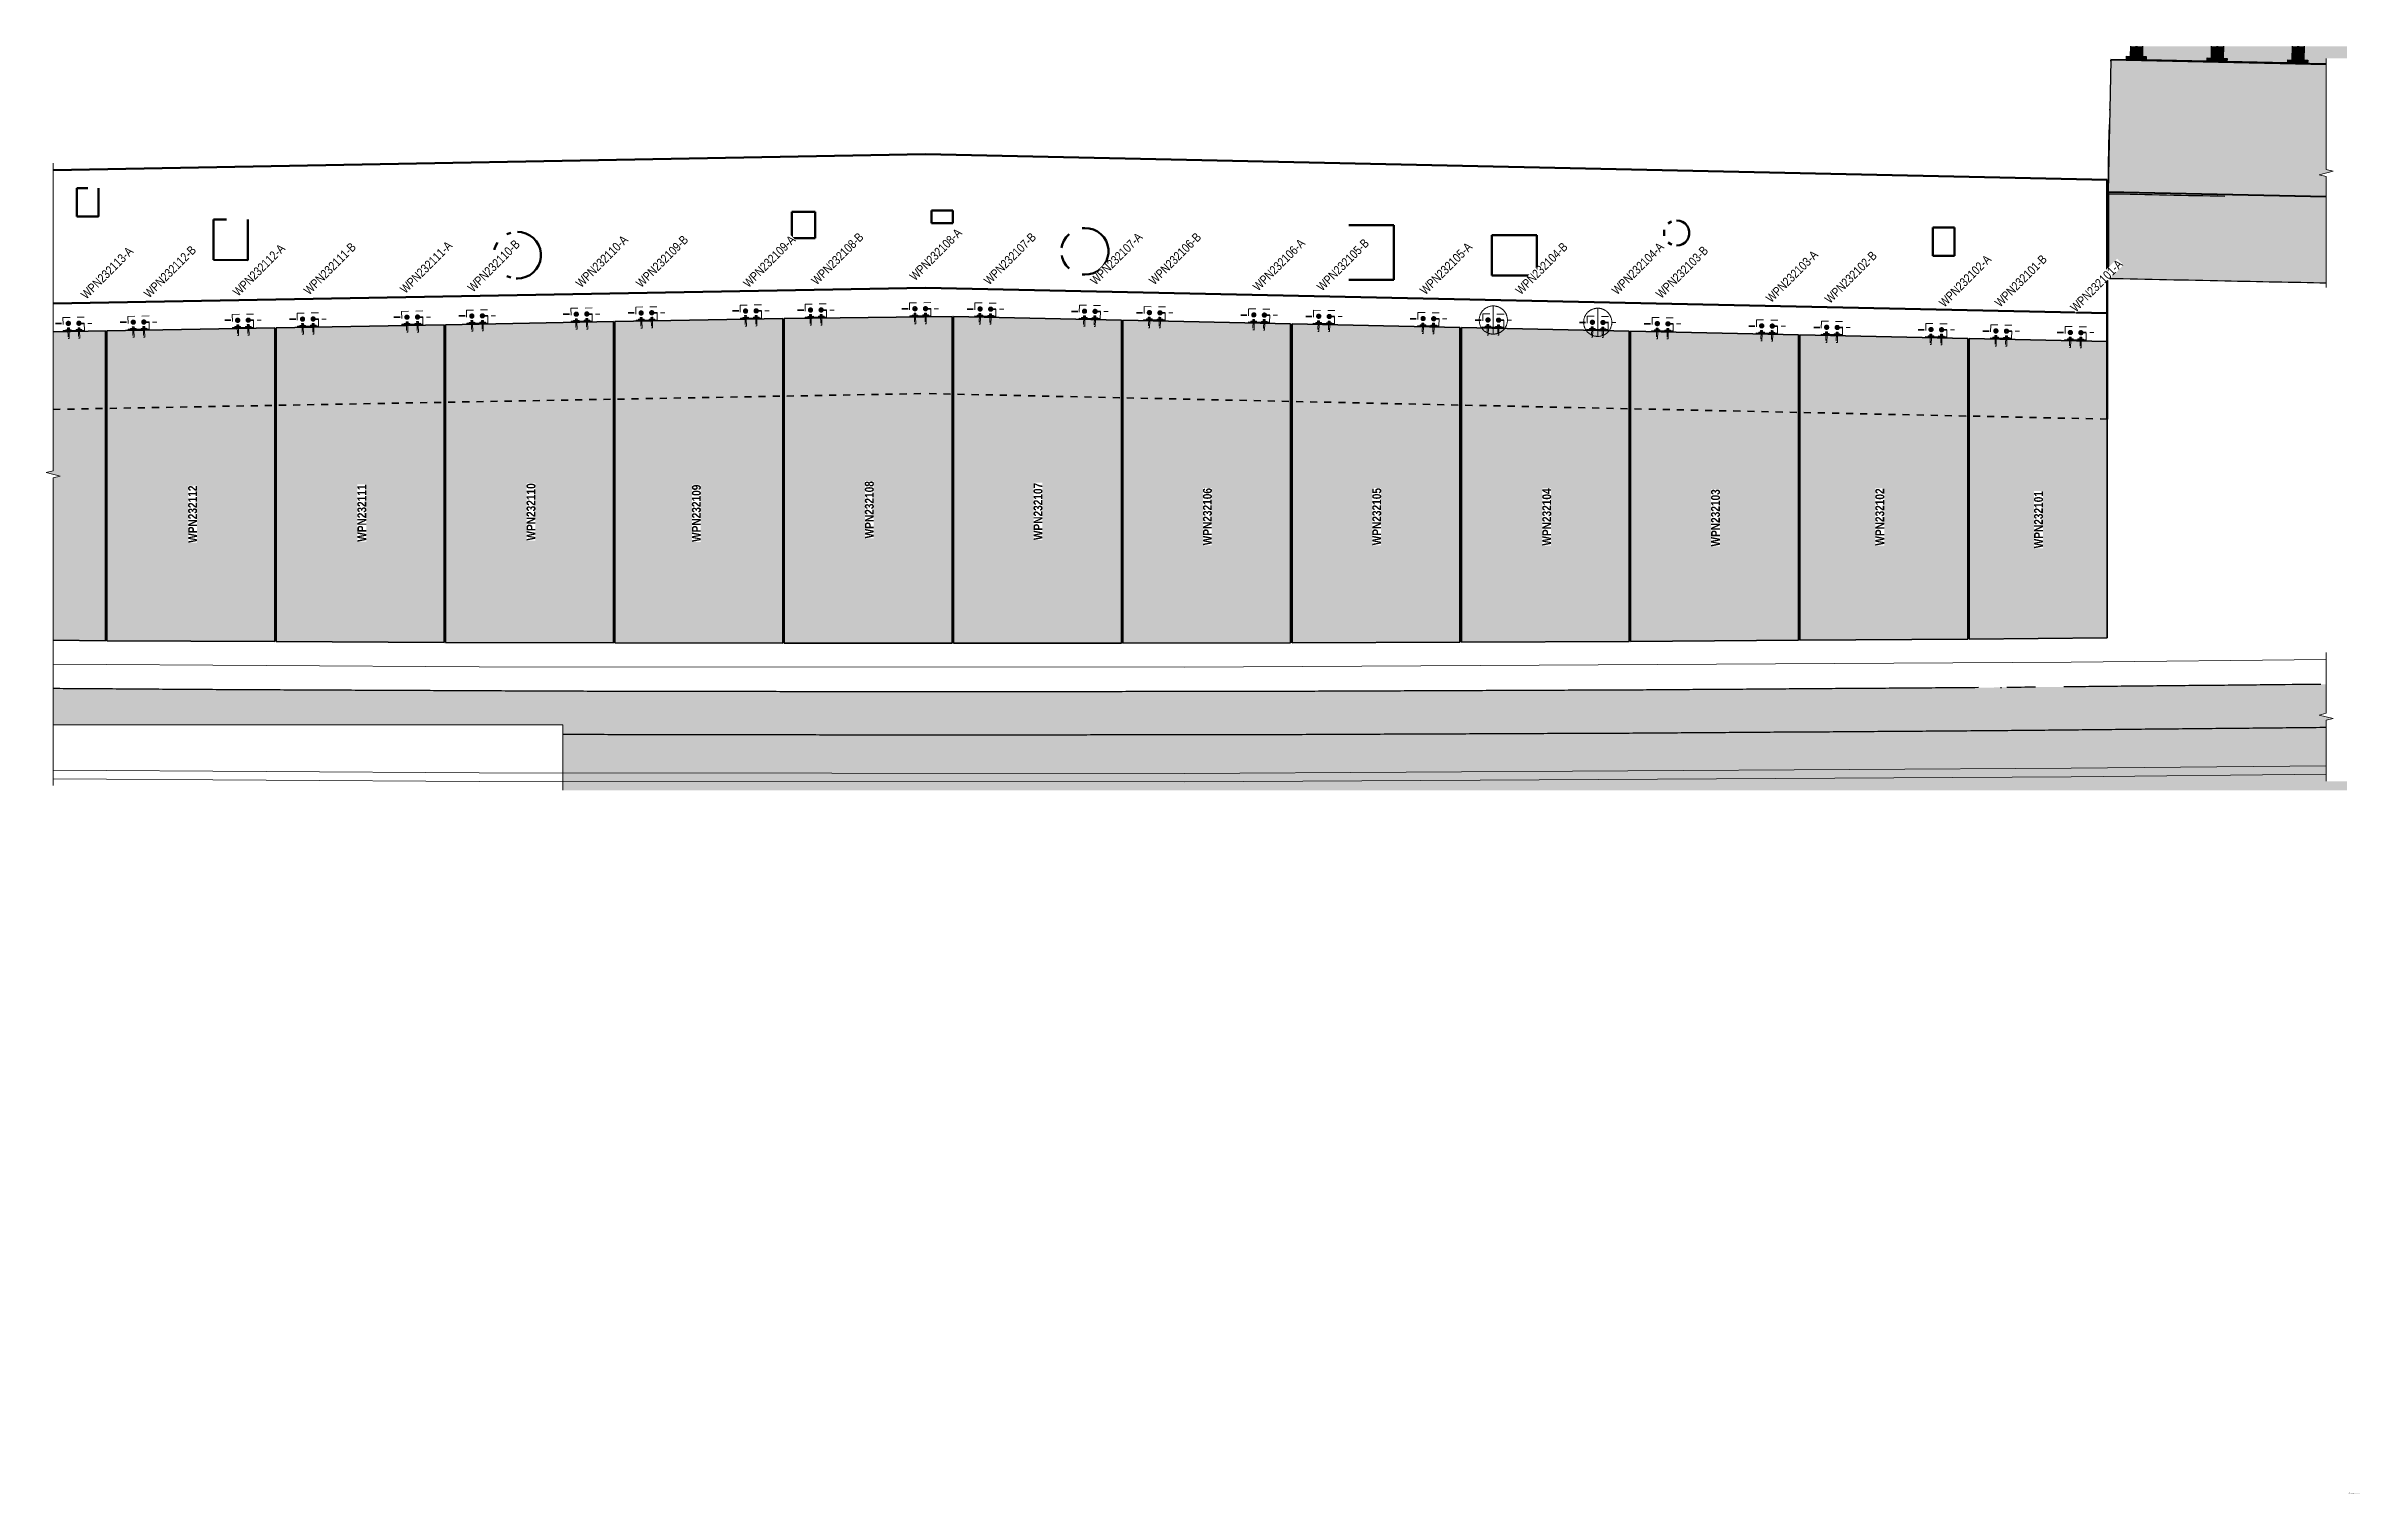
# Model space of a CAD drawing. Header units: metres. Extents: x 1114 to 1183, y -509 to 23.
# Drawn here: x 1150.5 to 1183.26, y 2.66 to 23.17 of the extents above.
import ezdxf

# ---------------------------------------------------------------- set-up
doc = ezdxf.new("R2010")
doc.units = ezdxf.units.M
doc.linetypes.add('JacobsDash', pattern=[0.0045, 0.003, -0.0015])
for name, color, linetype, lineweight in [('A-DETL', 7, 'Continuous', 13), ('A-DETL-GENF', 7, 'Continuous', 9), ('A-GENM', 7, 'Continuous', 35), ('A-GENM-IDEN', 7, 'Continuous', 18), ('G-ANNO-TEXT', 7, 'Continuous', 9), ('S-BEAM', 7, 'Continuous', 50), ('S-BEAM-HDLN', 7, 'JacobsDash', 18), ('S-FNDN', 7, 'Continuous', 50), ('S-FNDN-HDLN', 7, 'JacobsDash', 18), ('S-FNDN-IDEN', 7, 'Continuous', 18), ('S-FSTN', 7, 'Continuous', 18)]:
    doc.layers.add(name, color=color, linetype=linetype, lineweight=lineweight)
doc.styles.add('Arial Narrow', font='ARIALN.TTF', dxfattribs={"height": 0.125})
doc.styles.add('Arial Narrow_1', font='ARIALN.TTF', dxfattribs={"height": 0.0035})
doc.styles.add('Arial Narrow_2', font='ARIALN.TTF', dxfattribs={"height": 0.005})
doc.styles.add('Arial Narrow_B', font='ARIALNB.TTF', dxfattribs={"height": 0.125})

msp = doc.modelspace()

# ---------------------------------------------------------------- texts
at = {"layer": 'G-ANNO-TEXT', "insert": (1183.127, 2.661), "char_height": 0.0035, "attachment_point": 1, "style": 'Arial Narrow_1', "bg_fill": 3, "box_fill_scale": 1, "bg_fill_color": 256, "bg_fill_true_color": 13158600, "bg_fill_transparency": 0}
msp.add_mtext('1.', dxfattribs=at)

# ---------------------------------------------------------------- blocks, each defined once
blk = doc.blocks.new('CappingBeam_RS39B_CB01A - CappingBeam_RS39B_CB01A-57939457-DRG-2873192 - ELEVATION - FASCIA PANEL AT ABUTMENT A')
at = {"layer": 'A-GENM', "lineweight": 25, "true_color": 0xefefdf}
for points in [[(1146.22, 19.816), (1146.22, 21.016), (1143.136, 21.08), (1143.136, 19.88), (1144.784, 19.846)], [(1146.22, 21.016), (1146.22, 21.016), (1145.644, 21.028)]]:
    blk.add_hatch(color=254, dxfattribs=at).paths.add_polyline_path(points)
h = blk.add_hatch(color=254, dxfattribs=at)
h.paths.add_polyline_path([(1143.136, 19.88), (1143.136, 19.881), (1143.136, 19.88)])
h.paths.add_polyline_path([(1143.136, 21.028), (1143.136, 21.028), (1143.136, 21.031)])
at = {"layer": 'A-GENM', "color": 253, "lineweight": 25, "true_color": 0xa3a3a3}
blk.add_line((1143.136, 19.88), (1143.136, 19.88), dxfattribs=at)
at = {"layer": 'A-GENM', "color": 253, "lineweight": 25, "true_color": 0xa3a3a3, "flags": 128}
blk.add_lwpolyline([(1143.136, 21.08), (1143.136, 20.947), (1143.136, 20.814), (1143.136, 20.68), (1143.136, 20.547), (1143.136, 20.414), (1143.136, 20.28), (1143.136, 20.147), (1143.136, 20.014), (1143.136, 19.88)], dxfattribs=at)
at = {"layer": 'A-GENM', "color": 253, "lineweight": 25, "true_color": 0xa3a3a3}
blk.add_open_spline([(1144.784, 21.046), (1144.234, 21.057), (1143.685, 21.069), (1143.136, 21.08)], degree=3, dxfattribs=at)
blk.add_open_spline([(1146.22, 19.816), (1145.741, 19.826), (1144.713, 19.847), (1143.685, 19.869), (1143.136, 19.88)], degree=3, knots=[0.8439934, 0.8439934, 0.8439934, 0.8439934, 0.9166667, 1, 1, 1, 1], dxfattribs=at)
blk = doc.blocks.new('StitchPour_RS39B_01 - StitchPour_RS39B_01-60507265-DRG-2873192 - ELEVATION - FASCIA PANEL AT ABUTMENT A')
at = {"layer": 'A-GENM', "lineweight": 25, "true_color": 0xf4f4f4}
blk.add_hatch(color=7, dxfattribs=at).paths.add_polyline_path([(1146.22, 21.016), (1146.22, 21.035), (1143.136, 21.1), (1143.136, 21.08), (1145.648, 21.028)])
at = {"layer": 'A-GENM', "color": 253, "lineweight": 25, "true_color": 0xa3a3a3}
for p in [(1143.136, 21.1), (1143.136, 21.08)]:
    blk.add_line(p, (1143.136, 21.08), dxfattribs=at)
at = {"layer": 'A-GENM', "color": 253, "lineweight": 25, "true_color": 0xa3a3a3, "flags": 128}
blk.add_lwpolyline([(1143.136, 21.48), (1143.136, 21.48), (1143.136, 21.48)], dxfattribs=at)
blk = doc.blocks.new('SCR_NW_1 - SCR_NW_1-66978933-DRG-2873192 - ELEVATION - FASCIA PANEL AT ABUTMENT A')
at = {"layer": 'A-GENM', "lineweight": 25, "true_color": 0xebebeb}
blk.add_hatch(color=7, dxfattribs=at).paths.add_polyline_path([(1144.535, 22.962), (1144.536, 23.008), (1144.59, 23.007), (1144.593, 23.175), (1143.62, 23.175), (1143.617, 23.028), (1143.671, 23.027), (1143.67, 22.989), (1143.67, 22.98), (1144.535, 22.962)])
at = {"layer": 'A-GENM', "color": 253, "lineweight": 25, "true_color": 0xaeaeae}
blk.add_line((1144.535, 22.962), (1143.67, 22.98), dxfattribs=at)
blk = doc.blocks.new('SCR_NW_2 - SCR_NW_2-66978934-DRG-2873192 - ELEVATION - FASCIA PANEL AT ABUTMENT A')
at = {"layer": 'A-GENM', "lineweight": 25, "true_color": 0xebebeb}
blk.add_hatch(color=7, dxfattribs=at).paths.add_polyline_path([(1145.68, 22.938), (1145.681, 22.984), (1145.735, 22.983), (1145.739, 23.175), (1144.766, 23.175), (1144.762, 23.004), (1144.816, 23.002), (1144.815, 22.975), (1144.815, 22.956), (1145.679, 22.938)])
at = {"layer": 'A-GENM', "color": 253, "lineweight": 25, "true_color": 0xaeaeae}
blk.add_line((1145.68, 22.938), (1144.815, 22.956), dxfattribs=at)
blk = doc.blocks.new('SCR_NW_3 - SCR_NW_3-66978935-DRG-2873192 - ELEVATION - FASCIA PANEL AT ABUTMENT A')
at = {"layer": 'A-GENM', "lineweight": 25, "true_color": 0xebebeb}
blk.add_hatch(color=7, dxfattribs=at).paths.add_polyline_path([(1146.22, 22.927), (1146.22, 23.001), (1146.517, 23.001), (1146.517, 23.175), (1145.911, 23.175), (1145.907, 22.98), (1145.961, 22.978), (1145.961, 22.972), (1145.96, 22.932), (1145.969, 22.932)])
at = {"layer": 'A-GENM', "color": 253, "lineweight": 25, "true_color": 0xaeaeae}
blk.add_line((1146.22, 22.927), (1145.96, 22.932), dxfattribs=at)
blk = doc.blocks.new('PLATE ph - PLATE ph-66945816-DRG-2873192 - ELEVATION - FASCIA PANEL AT ABUTMENT A')
at = {"layer": 'A-GENM', "lineweight": 25, "true_color": 0xebebeb}
blk.add_hatch(color=7, dxfattribs=at).paths.add_polyline_path([(1143.67, 22.979), (1143.671, 23.027), (1143.391, 23.032), (1143.39, 22.984), (1143.458, 22.983)])
at = {"layer": 'A-GENM', "color": 253, "lineweight": 25, "true_color": 0xaeaeae}
for p, q in [((1143.39, 22.984), (1143.391, 23.032)), ((1143.391, 23.032), (1143.671, 23.027)), ((1143.671, 23.027), (1143.67, 22.979)), ((1143.67, 22.979), (1143.671, 23.02)), ((1143.671, 23.027), (1143.671, 23.02))]:
    blk.add_line(p, q, dxfattribs=at)
blk = doc.blocks.new('POST_3000_1C_360UB2 - 1C-68650417-DRG-2873192 - ELEVATION - FASCIA PANEL AT ABUTMENT A')
at = {"layer": 'A-GENM', "lineweight": 25, "true_color": 0xebebeb}
for points in [[(1143.516, 23.03), (1143.519, 23.175), (1143.448, 23.175), (1143.445, 23.031), (1143.516, 23.03)], [(1143.527, 23.03), (1143.53, 23.175), (1143.519, 23.175), (1143.516, 23.03), (1143.527, 23.03)], [(1143.535, 23.029), (1143.538, 23.175), (1143.53, 23.175), (1143.527, 23.03)], [(1143.547, 23.029), (1143.55, 23.175), (1143.538, 23.175), (1143.535, 23.029), (1143.546, 23.029)], [(1143.617, 23.028), (1143.62, 23.175), (1143.55, 23.175), (1143.547, 23.029), (1143.609, 23.028)]]:
    blk.add_hatch(color=7, dxfattribs=at).paths.add_polyline_path(points)
at = {"layer": 'A-GENM', "color": 253, "lineweight": 25, "true_color": 0xaeaeae}
for p, q in [((1143.448, 23.175), (1143.445, 23.031)), ((1143.527, 23.03), (1143.53, 23.175)), ((1143.538, 23.175), (1143.535, 23.029)), ((1143.62, 23.175), (1143.617, 23.028))]:
    blk.add_line(p, q, dxfattribs=at)
blk = doc.blocks.new('POST_3000_1C_360UB2 - 1C-68650418-DRG-2873192 - ELEVATION - FASCIA PANEL AT ABUTMENT A')
at = {"layer": 'A-GENM', "lineweight": 25, "true_color": 0xebebeb}
for points in [[(1144.661, 23.006), (1144.664, 23.175), (1144.593, 23.175), (1144.59, 23.007), (1144.66, 23.006)], [(1144.672, 23.005), (1144.675, 23.175), (1144.664, 23.175), (1144.661, 23.006), (1144.672, 23.005)], [(1144.68, 23.005), (1144.683, 23.175), (1144.675, 23.175), (1144.672, 23.005)], [(1144.691, 23.005), (1144.695, 23.175), (1144.684, 23.175), (1144.68, 23.005), (1144.691, 23.005)], [(1144.762, 23.004), (1144.766, 23.175), (1144.695, 23.175), (1144.691, 23.005), (1144.753, 23.004)]]:
    blk.add_hatch(color=7, dxfattribs=at).paths.add_polyline_path(points)
at = {"layer": 'A-GENM', "color": 253, "lineweight": 25, "true_color": 0xaeaeae}
for p, q in [((1144.593, 23.175), (1144.59, 23.007)), ((1144.672, 23.005), (1144.675, 23.175)), ((1144.683, 23.175), (1144.68, 23.005)), ((1144.766, 23.175), (1144.762, 23.004))]:
    blk.add_line(p, q, dxfattribs=at)
blk = doc.blocks.new('POST_3000_1C_360UB2 - 1C-68650419-DRG-2873192 - ELEVATION - FASCIA PANEL AT ABUTMENT A')
at = {"layer": 'A-GENM', "lineweight": 25, "true_color": 0xebebeb}
for points in [[(1145.805, 22.982), (1145.809, 23.175), (1145.739, 23.175), (1145.735, 22.983), (1145.805, 22.982)], [(1145.817, 22.981), (1145.821, 23.175), (1145.809, 23.175), (1145.805, 22.982), (1145.817, 22.981)], [(1145.825, 22.981), (1145.829, 23.175), (1145.821, 23.175), (1145.817, 22.981)], [(1145.836, 22.981), (1145.84, 23.175), (1145.829, 23.175), (1145.825, 22.981), (1145.836, 22.981)], [(1145.907, 22.98), (1145.911, 23.175), (1145.84, 23.175), (1145.836, 22.981), (1145.898, 22.98)]]:
    blk.add_hatch(color=7, dxfattribs=at).paths.add_polyline_path(points)
at = {"layer": 'A-GENM', "color": 253, "lineweight": 25, "true_color": 0xaeaeae}
for p, q in [((1145.739, 23.175), (1145.735, 22.983)), ((1145.817, 22.981), (1145.821, 23.175)), ((1145.829, 23.175), (1145.825, 22.981)), ((1145.911, 23.175), (1145.907, 22.98))]:
    blk.add_line(p, q, dxfattribs=at)
blk = doc.blocks.new('Barrier-Precast-MPB-03-B - Typical-68652177-DRG-2873192 - ELEVATION - FASCIA PANEL AT ABUTMENT A')
at = {"layer": 'A-GENM', "lineweight": 25, "true_color": 0xf4f4f4}
for points in [[(1146.22, 21.05), (1146.22, 21.327), (1146.12, 21.352), (1146.32, 21.402), (1146.22, 21.427), (1146.22, 22.91), (1143.168, 22.975), (1143.129, 21.115), (1146.12, 21.052)], [(1146.22, 22.91), (1146.22, 22.925), (1143.168, 22.989), (1143.168, 22.975), (1145.498, 22.926)], [(1143.15, 22.137), (1143.15, 22.137), (1143.15, 22.139)], [(1143.152, 22.208), (1143.152, 22.208), (1143.152, 22.21)], [(1143.129, 21.115), (1143.129, 21.115), (1143.142, 21.78)], [(1146.22, 21.035), (1146.22, 21.05), (1143.129, 21.115), (1143.128, 21.1), (1145.498, 21.051)]]:
    blk.add_hatch(color=7, dxfattribs=at).paths.add_polyline_path(points)
at = {"layer": 'A-GENM', "color": 253, "lineweight": 25, "true_color": 0xa3a3a3}
for p, q in [((1143.168, 22.975), (1143.129, 21.115)), ((1143.167, 22.965), (1143.168, 22.975)), ((1143.168, 22.989), (1143.168, 22.975)), ((1146.22, 22.925), (1143.168, 22.989)), ((1146.22, 22.91), (1143.168, 22.975)), ((1143.142, 21.78), (1143.148, 22.063)), ((1143.129, 21.115), (1143.142, 21.78)), ((1143.128, 21.1), (1143.129, 21.115)), ((1143.129, 21.115), (1143.128, 21.1)), ((1143.128, 21.1), (1143.128, 21.1)), ((1146.22, 21.035), (1143.128, 21.1)), ((1143.129, 21.115), (1146.22, 21.05))]:
    blk.add_line(p, q, dxfattribs=at)
for points, knots in [([(1143.149, 22.067), (1143.149, 22.066), (1143.149, 22.065), (1143.148, 22.063), (1143.148, 22.063), (1143.148, 22.063)], [0, 0, 0, 0, 0.0555556, 0.0833333, 0.1111111, 0.1111111, 0.1111111, 0.1111111]), ([(1143.149, 22.088), (1143.149, 22.087), (1143.149, 22.084), (1143.149, 22.08), (1143.149, 22.076), (1143.149, 22.072), (1143.149, 22.069), (1143.149, 22.067)], [0.7777778, 0.7777778, 0.7777778, 0.7777778, 0.7916667, 0.8611111, 0.8958333, 0.9305556, 1, 1, 1, 1]), ([(1143.151, 22.203), (1143.151, 22.202), (1143.151, 22.202), (1143.151, 22.202), (1143.151, 22.203), (1143.151, 22.203), (1143.151, 22.203)], [-0.8888889, -0.8888889, -0.8888889, -0.8888889, -0.8611111, -0.8263889, -0.7916667, -0.7777778, -0.7777778, -0.7777778, -0.7777778]), ([(1143.153, 22.277), (1143.153, 22.278), (1143.153, 22.28), (1143.153, 22.281), (1143.153, 22.282), (1143.153, 22.282)], [-1, -1, -1, -1, -0.9305556, -0.8958333, -0.8888889, -0.8888889, -0.8888889, -0.8888889])]:
    blk.add_open_spline(points, degree=3, knots=knots, dxfattribs=at)
for points in [[(1143.15, 22.142), (1143.15, 22.142), (1143.15, 22.142), (1143.15, 22.142), (1143.15, 22.142), (1143.15, 22.141), (1143.15, 22.141)], [(1143.153, 22.268), (1143.153, 22.269), (1143.153, 22.273), (1143.153, 22.275), (1143.153, 22.277)]]:
    blk.add_open_spline(points, degree=3, dxfattribs=at)
blk = doc.blocks.new('Top of Pavement - RL A - Top of Pavement - RL A-68818558-DRG-2873192 - ELEVATION - FASCIA PANEL AT ABUTMENT A')
at = {"layer": 'A-GENM', "lineweight": 25, "true_color": 0xe8e8e8}
for points in [[(1126.338, 13.409), (1127.181, 13.41), (1131.813, 13.417), (1134.791, 13.429), (1136.445, 13.436), (1137.34, 13.442), (1140.058, 13.461), (1141.498, 13.471), (1142.948, 13.485), (1146.22, 13.517), (1146.22, 13.62), (1146.32, 13.645), (1146.12, 13.695), (1146.22, 13.72), (1146.22, 14.13), (1145.741, 14.125), (1141.291, 14.083), (1138.864, 14.066), (1136.32, 14.049), (1135.627, 14.046), (1132.795, 14.034), (1131.474, 14.029), (1130.772, 14.028), (1127.94, 14.025), (1126.678, 14.023), (1125.917, 14.024), (1121.872, 14.03), (1121.467, 14.031), (1120.254, 14.036), (1116.612, 14.053), (1115.803, 14.058), (1114.001, 14.069), (1114.001, 13.554), (1121.226, 13.554), (1121.226, 13.419), (1121.706, 13.417), (1122.969, 13.415), (1126.123, 13.41)], [(1127.129, 12.629), (1146.517, 12.629), (1146.517, 12.757), (1146.22, 12.757), (1146.22, 13.517), (1145.709, 13.512), (1142.948, 13.485), (1141.419, 13.471), (1140.656, 13.465), (1139.379, 13.456), (1136.83, 13.439), (1136.024, 13.434), (1131.732, 13.417), (1131.222, 13.415), (1126.759, 13.41), (1126.123, 13.41), (1125.496, 13.411), (1123.812, 13.414), (1121.285, 13.418), (1121.226, 13.419), (1121.226, 12.629), (1126.633, 12.629)]]:
    blk.add_hatch(color=254, dxfattribs=at).paths.add_polyline_path(points)
h = blk.add_hatch(color=254, dxfattribs=at)
h.paths.add_polyline_path([(1131.158, 14.029), (1131.581, 14.03), (1131.167, 14.029)])
h.paths.add_polyline_path([(1136.032, 14.047), (1136.459, 14.049), (1136.32, 14.049)])
h.paths.add_polyline_path([(1141.03, 14.081), (1141.721, 14.086), (1142.438, 14.093), (1141.239, 14.083)])
h.paths.add_polyline_path([(1145.166, 14.12), (1146.22, 14.13), (1146.22, 14.131), (1145.722, 14.125), (1145.331, 14.121)])
at = {"layer": 'A-GENM', "color": 253, "lineweight": 25, "true_color": 0xa3a3a3}
blk.add_line((1141.604, 14.085), (1141.619, 14.085), dxfattribs=at)
for points, knots in [([(1146.145, 14.129), (1145.876, 14.127), (1145.471, 14.123), (1144.932, 14.117), (1144.527, 14.114), (1144.123, 14.11), (1143.718, 14.106), (1143.314, 14.102), (1142.909, 14.098), (1142.639, 14.095), (1142.504, 14.094)], [0.3575419, 0.3575419, 0.3575419, 0.3575419, 0.36312849, 0.36592179, 0.36871508, 0.37150838, 0.37430168, 0.37709497, 0.37988827, 0.38268156, 0.38268156, 0.38268156, 0.38268156]), ([(1141.291, 14.083), (1141.156, 14.082), (1140.886, 14.08), (1140.482, 14.077), (1140.077, 14.074), (1139.673, 14.071), (1139.268, 14.069), (1138.864, 14.066), (1138.459, 14.063), (1138.054, 14.06), (1137.65, 14.057), (1137.245, 14.055), (1136.841, 14.052), (1136.436, 14.049), (1136.032, 14.047), (1135.627, 14.046), (1135.222, 14.044), (1134.818, 14.043), (1134.413, 14.041), (1134.009, 14.039), (1133.604, 14.038), (1133.2, 14.036), (1132.795, 14.034), (1132.391, 14.033), (1131.986, 14.031), (1131.581, 14.03), (1131.177, 14.029), (1130.772, 14.028), (1130.368, 14.028), (1129.963, 14.027), (1129.559, 14.027), (1129.154, 14.026), (1128.749, 14.026), (1128.345, 14.025), (1127.94, 14.025), (1127.536, 14.024), (1127.131, 14.024), (1126.727, 14.023), (1126.322, 14.023), (1125.917, 14.024), (1125.513, 14.024), (1125.108, 14.025), (1124.704, 14.026), (1124.299, 14.026), (1123.895, 14.027), (1123.49, 14.028), (1123.086, 14.028), (1122.681, 14.029), (1122.276, 14.03), (1121.872, 14.03), (1121.467, 14.031), (1121.063, 14.033), (1120.658, 14.035), (1120.254, 14.036), (1119.849, 14.038), (1119.444, 14.04), (1119.04, 14.042), (1118.635, 14.044), (1118.231, 14.045), (1117.826, 14.047), (1117.422, 14.049), (1117.017, 14.051), (1116.612, 14.053), (1116.208, 14.055), (1115.803, 14.058), (1115.399, 14.06), (1114.994, 14.063), (1114.59, 14.066), (1114.259, 14.068), (1114.063, 14.069), (1114.001, 14.069)], [0.3910615, 0.3910615, 0.3910615, 0.3910615, 0.3938547, 0.396648, 0.3994413, 0.4022346, 0.4050279, 0.4078212, 0.4106145, 0.4134078, 0.4162011, 0.4189944, 0.4217877, 0.424581, 0.4273743, 0.4301676, 0.4329609, 0.4357542, 0.4385475, 0.4413408, 0.4441341, 0.4469274, 0.4497207, 0.452514, 0.4553073, 0.4581006, 0.4608939, 0.4636872, 0.4664804, 0.4692737, 0.472067, 0.4748603, 0.4776536, 0.4804469, 0.4832402, 0.4860335, 0.4888268, 0.4916201, 0.4944134, 0.4972067, 0.5, 0.5027933, 0.5055866, 0.5083799, 0.5111732, 0.5139665, 0.5167598, 0.5195531, 0.5223464, 0.5251397, 0.527933, 0.5307263, 0.5335196, 0.5363128, 0.5391061, 0.5418994, 0.5446927, 0.547486, 0.5502793, 0.5530726, 0.5558659, 0.5586592, 0.5614525, 0.5642458, 0.5670391, 0.5698324, 0.5726257, 0.575419, 0.5782123, 0.5794807, 0.5794807, 0.5794807, 0.5794807]), ([(1146.22, 13.517), (1146.19, 13.517), (1146.02, 13.515), (1145.709, 13.512), (1145.288, 13.508), (1144.867, 13.504), (1144.446, 13.5), (1144.025, 13.496), (1143.604, 13.492), (1143.183, 13.487), (1142.762, 13.483), (1142.34, 13.479), (1141.919, 13.475), (1141.498, 13.471), (1141.077, 13.468), (1140.656, 13.465), (1140.235, 13.462), (1139.814, 13.459), (1139.393, 13.456), (1138.972, 13.453), (1138.551, 13.451), (1138.129, 13.448), (1137.708, 13.445), (1137.287, 13.442), (1136.866, 13.439), (1136.445, 13.436), (1136.024, 13.434), (1135.603, 13.433), (1135.182, 13.431), (1134.761, 13.429), (1134.339, 13.427), (1133.918, 13.426), (1133.497, 13.424), (1133.076, 13.422), (1132.655, 13.421), (1132.234, 13.419), (1131.813, 13.417), (1131.392, 13.415), (1130.971, 13.415), (1130.549, 13.415), (1130.128, 13.414), (1129.707, 13.413), (1129.286, 13.413), (1128.865, 13.412), (1128.444, 13.412), (1128.023, 13.411), (1127.602, 13.411), (1127.181, 13.41), (1126.759, 13.41), (1126.338, 13.409), (1125.917, 13.41), (1125.496, 13.411), (1125.075, 13.412), (1124.654, 13.412), (1124.233, 13.413), (1123.812, 13.414), (1123.391, 13.414), (1122.969, 13.415), (1122.548, 13.416), (1122.127, 13.416), (1121.706, 13.417), (1121.406, 13.418), (1121.246, 13.418), (1121.226, 13.419)], [0.354874, 0.354874, 0.354874, 0.354874, 0.3554913, 0.3583815, 0.3612717, 0.3641618, 0.367052, 0.3699422, 0.3728324, 0.3757225, 0.3786127, 0.3815029, 0.3843931, 0.3872832, 0.3901734, 0.3930636, 0.3959538, 0.3988439, 0.4017341, 0.4046243, 0.4075145, 0.4104046, 0.4132948, 0.416185, 0.4190751, 0.4219653, 0.4248555, 0.4277457, 0.4306358, 0.433526, 0.4364162, 0.4393064, 0.4421965, 0.4450867, 0.4479769, 0.4508671, 0.4537572, 0.4566474, 0.4595376, 0.4624277, 0.4653179, 0.4682081, 0.4710983, 0.4739884, 0.4768786, 0.4797688, 0.482659, 0.4855491, 0.4884393, 0.4913295, 0.4942197, 0.4971098, 0.5, 0.5028902, 0.5057803, 0.5086705, 0.5115607, 0.5144509, 0.517341, 0.5202312, 0.5231214, 0.5260116, 0.5264175, 0.5264175, 0.5264175, 0.5264175])]:
    blk.add_open_spline(points, degree=3, knots=knots, dxfattribs=at)
blk.add_open_spline([(1142.1, 14.09), (1141.965, 14.088), (1141.83, 14.087), (1141.695, 14.086)], degree=3, dxfattribs=at)
blk = doc.blocks.new('T2DPAA-T2D-C3S-RS-M3D-100334_rvt-1-DRG-2873192 - ELEVATION - FASCIA PANEL AT ABUTMENT A')
at = {"layer": 'A-GENM', "color": 253, "lineweight": 25, "true_color": 0xa3a3a3}
for name, p in [('Barrier-Precast-MPB-03-B - Typical-68652177-DRG-2873192 - ELEVATION - FASCIA PANEL AT ABUTMENT A', (0, 0)), ('PLATE ph - PLATE ph-66945816-DRG-2873192 - ELEVATION - FASCIA PANEL AT ABUTMENT A', (0, 0)), ('POST_3000_1C_360UB2 - 1C-68650417-DRG-2873192 - ELEVATION - FASCIA PANEL AT ABUTMENT A', (0, 0)), ('SCR_NW_1 - SCR_NW_1-66978933-DRG-2873192 - ELEVATION - FASCIA PANEL AT ABUTMENT A', (0, 0)), ('PLATE ph - PLATE ph-66945816-DRG-2873192 - ELEVATION - FASCIA PANEL AT ABUTMENT A', (1.145, -0.024)), ('POST_3000_1C_360UB2 - 1C-68650418-DRG-2873192 - ELEVATION - FASCIA PANEL AT ABUTMENT A', (0, 0)), ('SCR_NW_2 - SCR_NW_2-66978934-DRG-2873192 - ELEVATION - FASCIA PANEL AT ABUTMENT A', (0, 0)), ('PLATE ph - PLATE ph-66945816-DRG-2873192 - ELEVATION - FASCIA PANEL AT ABUTMENT A', (2.289, -0.048)), ('POST_3000_1C_360UB2 - 1C-68650419-DRG-2873192 - ELEVATION - FASCIA PANEL AT ABUTMENT A', (0, 0)), ('SCR_NW_3 - SCR_NW_3-66978935-DRG-2873192 - ELEVATION - FASCIA PANEL AT ABUTMENT A', (0, 0)), ('StitchPour_RS39B_01 - StitchPour_RS39B_01-60507265-DRG-2873192 - ELEVATION - FASCIA PANEL AT ABUTMENT A', (0, 0)), ('CappingBeam_RS39B_CB01A - CappingBeam_RS39B_CB01A-57939457-DRG-2873192 - ELEVATION - FASCIA PANEL AT ABUTMENT A', (0, 0)), ('Top of Pavement - RL A - Top of Pavement - RL A-68818558-DRG-2873192 - ELEVATION - FASCIA PANEL AT ABUTMENT A', (0, 0))]:
    blk.add_blockref(name, p, dxfattribs=at)
blk = doc.blocks.new('BR08_20_GEN_WPC_PrecastPanel_Wall__4point - BR08_20_GEN_WPC_PrecastPanel_Wall__4point-8354662-DRG-2873192 - ELEVATION - FASCIA PANEL AT ABUTMENT A')
at = {"layer": 'A-GENM', "true_color": 0xc0c0c0}
blk.add_hatch(color=9, dxfattribs=at).paths.add_polyline_path([(1141.162, 14.772), (1143.117, 14.791), (1143.117, 18.991), (1141.162, 19.032), (1141.162, 15.266)])
h = blk.add_hatch(color=9, dxfattribs=at)
h.paths.add_polyline_path([(1142.517, 19.003), (1142.517, 19.003), (1142.502, 19.004)])
h.paths.add_polyline_path([(1141.462, 19.026), (1141.462, 19.026), (1141.419, 19.027)])
at = {"layer": 'A-GENM'}
for p, q in [((1141.162, 19.032), (1143.117, 18.991)), ((1141.162, 14.772), (1141.162, 19.032)), ((1143.117, 14.791), (1143.117, 18.991)), ((1143.117, 18.991), (1143.117, 18.991)), ((1143.117, 18.991), (1143.117, 14.791)), ((1143.117, 14.791), (1141.162, 14.772)), ((1143.117, 14.791), (1143.117, 14.791))]:
    blk.add_line(p, q, dxfattribs=at)
blk = doc.blocks.new('BR08_20_GEN_WPC_PrecastPanel_Wall__4point - BR08_20_GEN_WPC_PrecastPanel_Wall__4point-8354663-DRG-2873192 - ELEVATION - FASCIA PANEL AT ABUTMENT A')
at = {"layer": 'A-GENM', "true_color": 0xc0c0c0}
blk.add_hatch(color=9, dxfattribs=at).paths.add_polyline_path([(1138.762, 14.755), (1141.142, 14.772), (1141.142, 19.033), (1138.762, 19.084), (1138.762, 15.266)])
at = {"layer": 'A-GENM'}
for p, q in [((1138.762, 14.755), (1138.762, 19.084)), ((1138.762, 19.084), (1141.142, 19.033)), ((1141.142, 19.033), (1141.142, 14.772)), ((1141.142, 14.772), (1138.762, 14.755))]:
    blk.add_line(p, q, dxfattribs=at)
blk = doc.blocks.new('BR08_20_GEN_WPC_PrecastPanel_Wall__4point - BR08_20_GEN_WPC_PrecastPanel_Wall__4point-8287837-DRG-2873192 - ELEVATION - FASCIA PANEL AT ABUTMENT A')
at = {"layer": 'A-GENM', "true_color": 0xc0c0c0}
blk.add_hatch(color=9, dxfattribs=at).paths.add_polyline_path([(1136.362, 14.739), (1138.742, 14.755), (1138.742, 19.085), (1136.362, 19.136), (1136.362, 15.266)])
at = {"layer": 'A-GENM'}
for p, q in [((1136.362, 19.136), (1136.362, 19.136)), ((1136.362, 19.136), (1138.742, 19.085)), ((1136.362, 14.739), (1136.362, 19.136)), ((1138.742, 19.085), (1138.742, 14.755)), ((1138.742, 14.755), (1136.362, 14.739)), ((1136.362, 14.739), (1136.362, 14.739))]:
    blk.add_line(p, q, dxfattribs=at)
blk = doc.blocks.new('BR08_20_GEN_WPC_PrecastPanel_Wall__4point - BR08_20_GEN_WPC_PrecastPanel_Wall__4point-8287839-DRG-2873192 - ELEVATION - FASCIA PANEL AT ABUTMENT A')
at = {"layer": 'A-GENM', "true_color": 0xc0c0c0}
blk.add_hatch(color=9, dxfattribs=at).paths.add_polyline_path([(1131.562, 14.719), (1133.942, 14.728), (1133.942, 19.188), (1131.562, 19.24), (1131.562, 15.266)])
at = {"layer": 'A-GENM'}
for p, q in [((1131.562, 19.24), (1131.562, 19.24)), ((1131.562, 19.24), (1133.942, 19.188)), ((1131.562, 14.719), (1131.562, 19.24)), ((1133.942, 19.188), (1133.942, 14.728)), ((1133.942, 14.728), (1131.562, 14.719)), ((1131.562, 14.719), (1131.562, 14.719))]:
    blk.add_line(p, q, dxfattribs=at)
blk = doc.blocks.new('BR08_20_GEN_WPC_PrecastPanel_Wall__4point - BR08_20_GEN_WPC_PrecastPanel_Wall__4point-8287840-DRG-2873192 - ELEVATION - FASCIA PANEL AT ABUTMENT A')
at = {"layer": 'A-GENM', "true_color": 0xc0c0c0}
blk.add_hatch(color=9, dxfattribs=at).paths.add_polyline_path([(1129.162, 14.714), (1131.542, 14.719), (1131.542, 19.24), (1129.162, 19.292), (1129.162, 15.266)])
at = {"layer": 'A-GENM'}
for p, q in [((1129.162, 19.292), (1129.162, 19.292)), ((1129.162, 19.292), (1131.542, 19.24)), ((1129.162, 14.714), (1129.162, 19.292)), ((1131.542, 19.24), (1131.542, 14.719)), ((1131.542, 14.719), (1129.162, 14.714)), ((1129.162, 14.714), (1129.162, 14.714))]:
    blk.add_line(p, q, dxfattribs=at)
blk = doc.blocks.new('BR08_20_GEN_WPC_PrecastPanel_Wall__4point - BR08_20_GEN_WPC_PrecastPanel_Wall__4point-8287841-DRG-2873192 - ELEVATION - FASCIA PANEL AT ABUTMENT A')
at = {"layer": 'A-GENM', "true_color": 0xc0c0c0}
blk.add_hatch(color=9, dxfattribs=at).paths.add_polyline_path([(1126.762, 14.713), (1129.142, 14.714), (1129.142, 19.292), (1126.762, 19.344), (1126.762, 15.266)])
at = {"layer": 'A-GENM'}
for p, q in [((1126.762, 19.344), (1126.762, 19.344)), ((1126.762, 19.344), (1129.142, 19.292)), ((1126.762, 14.713), (1126.762, 19.344)), ((1129.142, 19.292), (1129.142, 14.714)), ((1129.142, 14.714), (1126.762, 14.713)), ((1126.762, 14.713), (1126.762, 14.713))]:
    blk.add_line(p, q, dxfattribs=at)
blk = doc.blocks.new('BR08_20_GEN_WPC_PrecastPanel_Wall__4point - BR08_20_GEN_WPC_PrecastPanel_Wall__4point-8287842-DRG-2873192 - ELEVATION - FASCIA PANEL AT ABUTMENT A')
at = {"layer": 'A-GENM', "true_color": 0xc0c0c0}
blk.add_hatch(color=9, dxfattribs=at).paths.add_polyline_path([(1124.362, 14.713), (1126.742, 14.713), (1126.742, 19.344), (1124.362, 19.316), (1124.362, 15.266)])
at = {"layer": 'A-GENM'}
for p, q in [((1124.362, 19.316), (1126.742, 19.344)), ((1126.742, 19.344), (1126.742, 14.713)), ((1124.362, 19.316), (1124.362, 19.316)), ((1124.362, 14.713), (1124.362, 19.316)), ((1124.362, 14.713), (1124.362, 14.713)), ((1126.742, 14.713), (1124.362, 14.713))]:
    blk.add_line(p, q, dxfattribs=at)
blk = doc.blocks.new('BR08_20_GEN_WPC_PrecastPanel_Wall__4point - BR08_20_GEN_WPC_PrecastPanel_Wall__4point-8287844-DRG-2873192 - ELEVATION - FASCIA PANEL AT ABUTMENT A')
at = {"layer": 'A-GENM', "true_color": 0xc0c0c0}
blk.add_hatch(color=9, dxfattribs=at).paths.add_polyline_path([(1121.942, 14.717), (1121.942, 19.272), (1119.562, 19.228), (1119.562, 14.724), (1120.005, 14.723)])
at = {"layer": 'A-GENM'}
for p, q in [((1119.562, 19.228), (1121.942, 19.272)), ((1119.562, 19.228), (1119.562, 19.228)), ((1119.562, 14.724), (1119.562, 19.228)), ((1121.942, 19.272), (1121.942, 14.717)), ((1119.562, 14.724), (1119.562, 14.724)), ((1121.942, 14.717), (1119.562, 14.724))]:
    blk.add_line(p, q, dxfattribs=at)
blk = doc.blocks.new('BR08_20_GEN_WPC_PrecastPanel_Wall__4point - BR08_20_GEN_WPC_PrecastPanel_Wall__4point-8287845-DRG-2873192 - ELEVATION - FASCIA PANEL AT ABUTMENT A')
at = {"layer": 'A-GENM', "true_color": 0xc0c0c0}
blk.add_hatch(color=9, dxfattribs=at).paths.add_polyline_path([(1119.542, 14.724), (1119.542, 19.228), (1117.162, 19.185), (1117.162, 14.735), (1117.966, 14.731)])
at = {"layer": 'A-GENM'}
for p, q in [((1117.162, 19.185), (1119.542, 19.228)), ((1117.162, 19.185), (1117.162, 19.185)), ((1117.162, 14.735), (1117.162, 19.185)), ((1119.542, 19.228), (1119.542, 14.724)), ((1117.162, 14.735), (1117.162, 14.735)), ((1119.542, 14.724), (1117.162, 14.735))]:
    blk.add_line(p, q, dxfattribs=at)
blk = doc.blocks.new('BR08_20_GEN_WPC_PrecastPanel_Wall__4point - BR08_20_GEN_WPC_PrecastPanel_Wall__4point-8287846-DRG-2873192 - ELEVATION - FASCIA PANEL AT ABUTMENT A')
at = {"layer": 'A-GENM', "true_color": 0xc0c0c0}
blk.add_hatch(color=9, dxfattribs=at).paths.add_polyline_path([(1117.142, 14.735), (1117.142, 19.184), (1114.762, 19.141), (1114.762, 14.749), (1115.926, 14.742)])
at = {"layer": 'A-GENM'}
for p, q in [((1114.762, 19.141), (1117.142, 19.184)), ((1114.762, 19.141), (1114.762, 19.141)), ((1114.762, 14.749), (1114.762, 19.141)), ((1117.142, 19.184), (1117.142, 14.735)), ((1114.762, 14.749), (1114.762, 14.749)), ((1117.142, 14.735), (1114.762, 14.749))]:
    blk.add_line(p, q, dxfattribs=at)
blk = doc.blocks.new('BR08_20_GEN_WPC_PrecastPanel_Wall__4point - BR08_20_GEN_WPC_PrecastPanel_Wall__4point-8287847-DRG-2873192 - ELEVATION - FASCIA PANEL AT ABUTMENT A')
at = {"layer": 'A-GENM', "true_color": 0xc0c0c0}
blk.add_hatch(color=9, dxfattribs=at).paths.add_polyline_path([(1114.742, 14.749), (1114.742, 19.141), (1114.001, 19.127), (1114.001, 17.156), (1113.901, 17.131), (1114.101, 17.081), (1114.001, 17.056), (1114.001, 14.754)])
at = {"layer": 'A-GENM'}
for p, q in [((1114.001, 19.127), (1114.742, 19.141)), ((1114.742, 19.141), (1114.742, 14.749)), ((1114.742, 14.749), (1114.001, 14.754))]:
    blk.add_line(p, q, dxfattribs=at)
blk = doc.blocks.new('BR08_20_GEN_WPC_PrecastPanel_Wall__4point - BR08_20_GEN_WPC_PrecastPanel_Wall__4point-8297915-DRG-2873192 - ELEVATION - FASCIA PANEL AT ABUTMENT A')
at = {"layer": 'A-GENM', "true_color": 0xc0c0c0}
blk.add_hatch(color=9, dxfattribs=at).paths.add_polyline_path([(1124.342, 14.713), (1124.342, 19.316), (1121.962, 19.272), (1121.962, 14.717), (1124.084, 14.713)])
at = {"layer": 'A-GENM'}
for p, q in [((1121.962, 19.272), (1124.342, 19.316)), ((1121.962, 14.717), (1121.962, 19.272)), ((1124.342, 19.316), (1124.342, 14.713)), ((1124.342, 14.713), (1121.962, 14.717))]:
    blk.add_line(p, q, dxfattribs=at)
blk = doc.blocks.new('BR08_20_GEN_WPC_PrecastPanel_Wall__4point - BR08_20_GEN_WPC_PrecastPanel_Wall__4point-8625177-DRG-2873192 - ELEVATION - FASCIA PANEL AT ABUTMENT A')
at = {"layer": 'A-GENM', "true_color": 0xc0c0c0}
blk.add_hatch(color=9, dxfattribs=at).paths.add_polyline_path([(1133.962, 14.728), (1136.342, 14.739), (1136.342, 19.136), (1133.962, 19.189), (1133.962, 15.266)])
at = {"layer": 'A-GENM'}
for p, q in [((1133.962, 19.189), (1133.962, 19.189)), ((1133.962, 19.189), (1136.342, 19.136)), ((1133.962, 14.728), (1133.962, 19.189)), ((1136.342, 19.136), (1136.342, 14.739)), ((1136.342, 14.739), (1133.962, 14.728)), ((1133.962, 14.728), (1133.962, 14.728))]:
    blk.add_line(p, q, dxfattribs=at)
blk = doc.blocks.new('20_BR04_Wall_Panel_Bracket_Connection - 20_BR04_Wall_Panel_Bracket_Connection-V12-DRG-2873192 - ELEVATION - FASCIA PANEL AT ABUTMENT A')
at = {"layer": 'S-FSTN', "linetype": 'JacobsDash', "lineweight": 9, "true_color": 0xc0c0c0}
for points in [[(1141.762, 19.019), (1141.763, 19.035), (1141.463, 19.042), (1141.462, 19.026), (1141.737, 19.02)], [(1141.534, 19.04), (1141.529, 19.045), (1141.525, 19.05), (1141.498, 19.051), (1141.498, 19.041)], [(1141.728, 19.036), (1141.728, 19.046), (1141.703, 19.047), (1141.691, 19.037), (1141.704, 19.037)]]:
    blk.add_hatch(color=9, dxfattribs=at).paths.add_polyline_path(points)
at = {"layer": 'S-FSTN', "lineweight": 9}
for p, q in [((1141.462, 19.026), (1141.463, 19.042)), ((1141.463, 19.042), (1141.763, 19.035)), ((1141.498, 19.051), (1141.525, 19.05)), ((1141.498, 19.051), (1141.498, 19.041)), ((1141.703, 19.047), (1141.728, 19.046)), ((1141.728, 19.046), (1141.728, 19.036)), ((1141.763, 19.035), (1141.762, 19.019))]:
    blk.add_line(p, q, dxfattribs=at)
at = {"layer": 'S-FSTN', "linetype": 'JacobsDash', "lineweight": 9}
for p, q in [((1141.467, 19.226), (1141.463, 19.042)), ((1141.767, 19.219), (1141.467, 19.226)), ((1141.525, 19.05), (1141.578, 19.049)), ((1141.54, 19.169), (1141.54, 19.169)), ((1141.54, 19.147), (1141.54, 19.147)), ((1141.54, 19.131), (1141.54, 19.131)), ((1141.54, 19.109), (1141.54, 19.109)), ((1141.541, 19.131), (1141.541, 19.131)), ((1141.578, 19.049), (1141.578, 19.049)), ((1141.578, 19.049), (1141.578, 19.049)), ((1141.578, 19.039), (1141.578, 19.049)), ((1141.578, 19.049), (1141.578, 19.039)), ((1141.648, 19.048), (1141.703, 19.047)), ((1141.648, 19.038), (1141.648, 19.048)), ((1141.69, 19.166), (1141.69, 19.166)), ((1141.69, 19.144), (1141.69, 19.144)), ((1141.69, 19.128), (1141.69, 19.128)), ((1141.69, 19.106), (1141.69, 19.106)), ((1141.691, 19.128), (1141.691, 19.128)), ((1141.728, 19.046), (1141.728, 19.046)), ((1141.728, 19.046), (1141.728, 19.046)), ((1141.728, 19.046), (1141.728, 19.036)), ((1141.763, 19.035), (1141.767, 19.219)), ((1141.763, 19.035), (1141.763, 19.035)), ((1141.763, 19.035), (1141.763, 19.035)), ((1141.763, 19.019), (1141.763, 19.035)), ((1141.767, 19.219), (1141.767, 19.219))]:
    blk.add_line(p, q, dxfattribs=at)
for centre, major_axis, start_param, end_param in [((1141.54, 19.139), (0, 0.03), 6.261955, 9.403547), ((1141.54, 19.139), (0, 0.009), 6.261955, 9.403547), ((1141.54, 19.139), (0, 0.008), 6.261943, 9.403535), ((1141.54, 19.139), (0, 0.008), 2.238762, 2.431165), ((1141.54, 19.139), (0, 0.008), 0.251144, 0.447719), ((1141.54, 19.139), (0, 0.008), 2.660819, 2.858563), ((1141.54, 19.139), (0, 0.03), 3.120362, 6.261955), ((1141.54, 19.139), (0, 0.009), 3.120362, 6.261955), ((1141.54, 19.139), (0, 0.008), 3.120362, 6.261955), ((1141.54, 19.139), (0, 0.008), 3.357343, 6.02556), ((1141.69, 19.136), (0, 0.03), 6.261955, 9.403547), ((1141.69, 19.136), (0, 0.009), 6.261955, 9.403547), ((1141.69, 19.136), (0, 0.008), 6.261942, 9.403535), ((1141.69, 19.136), (0, 0.008), 0.351012, 0.653724), ((1141.69, 19.136), (0, 0.008), 2.453841, 2.739685), ((1141.69, 19.136), (0, 0.03), 3.120362, 6.261955), ((1141.69, 19.136), (0, 0.009), 3.120362, 6.261955), ((1141.69, 19.136), (0, 0.008), 3.120362, 6.261955), ((1141.69, 19.136), (0, 0.008), 3.357343, 6.02556)]:
    blk.add_ellipse(centre, major_axis=major_axis, ratio=0.999999, start_param=start_param, end_param=end_param, dxfattribs=at)
blk = doc.blocks.new('Anchor Bolt -HAB - HAB H16 x 165-8307909-DRG-2873192 - ELEVATION - FASCIA PANEL AT ABUTMENT A')
at = {"layer": 'S-FSTN', "linetype": 'JacobsDash', "lineweight": 9}
for p, q in [((1141.672, 19.052), (1141.672, 19.047)), ((1141.675, 19.072), (1141.674, 19.052)), ((1141.688, 19.052), (1141.674, 19.052)), ((1141.675, 19.072), (1141.689, 19.072)), ((1141.68, 19.047), (1141.677, 18.922)), ((1141.689, 19.072), (1141.688, 19.052)), ((1141.702, 19.052), (1141.688, 19.052)), ((1141.689, 19.072), (1141.703, 19.072)), ((1141.693, 18.922), (1141.696, 19.047)), ((1141.703, 19.072), (1141.702, 19.052)), ((1141.704, 19.047), (1141.704, 19.052))]:
    blk.add_line(p, q, dxfattribs=at)
for centre, major_axis, start_param, end_param in [((1141.688, 19.052), (-0.0162, 0.0003), 0, 0.522241), ((1141.688, 19.052), (-0.0162, 0.0003), 1.359999, 1.569439), ((1141.688, 19.052), (-0.0162, 0.0003), 1.569439, 1.778878), ((1141.688, 19.052), (-0.0162, 0.0003), 2.616636, 3.140235), ((1141.685, 18.922), (-0.008, 0.00017), 0, 3.140235)]:
    blk.add_ellipse(centre, major_axis=major_axis, ratio=0.000029, start_param=start_param, end_param=end_param, dxfattribs=at)
blk = doc.blocks.new('Anchor Bolt -HAB - HAB H16 x 85-8307910-DRG-2873192 - ELEVATION - FASCIA PANEL AT ABUTMENT A')
at = {"layer": 'S-FSTN', "linetype": 'JacobsDash', "lineweight": 9}
for p, q in [((1141.69, 19.152), (1141.676, 19.144)), ((1141.676, 19.144), (1141.676, 19.128)), ((1141.676, 19.128), (1141.69, 19.12)), ((1141.69, 19.152), (1141.69, 19.152)), ((1141.704, 19.144), (1141.69, 19.152)), ((1141.69, 19.12), (1141.704, 19.128)), ((1141.69, 19.12), (1141.69, 19.12)), ((1141.704, 19.128), (1141.704, 19.144))]:
    blk.add_line(p, q, dxfattribs=at)
for start_param, end_param in [(1.037231, 1.549566), (1.549566, 2.061893), (6.269789, 7.299599), (2.082869, 3.110652), (2.334964, 2.344436), (0.754509, 0.764167), (0.485444, 0.502368), (2.596763, 2.613575), (2.847103, 2.858563), (0.240569, 0.252203), (5.214757, 6.256532), (3.124932, 4.16756), (3.382161, 3.396988), (5.985046, 6.000155), (5.738356, 5.75857), (3.623889, 3.643961), (3.889096, 3.90576), (5.476556, 5.493411), (4.691158, 5.214757), (4.16756, 4.691158)]:
    blk.add_ellipse((1141.69, 19.136), major_axis=(0, 0.0162), ratio=0.999999, start_param=start_param, end_param=end_param, dxfattribs=at)
blk = doc.blocks.new('Anchor Bolt -HAB - HAB H16 x 85-6421183-DRG-2873192 - ELEVATION - FASCIA PANEL AT ABUTMENT A')
at = {"layer": 'S-FSTN', "linetype": 'JacobsDash', "lineweight": 9}
for p, q in [((1141.54, 19.155), (1141.526, 19.148)), ((1141.526, 19.148), (1141.526, 19.131)), ((1141.526, 19.131), (1141.54, 19.123)), ((1141.54, 19.155), (1141.54, 19.155)), ((1141.554, 19.147), (1141.54, 19.155)), ((1141.54, 19.123), (1141.554, 19.131)), ((1141.54, 19.123), (1141.54, 19.123)), ((1141.554, 19.131), (1141.554, 19.147))]:
    blk.add_line(p, q, dxfattribs=at)
for start_param, end_param in [(1.038419, 1.549566), (1.549566, 2.060712), (6.269801, 7.299602), (2.082867, 3.110647), (2.334964, 2.344421), (0.754521, 0.764167), (0.485388, 0.502368), (2.596763, 2.613603), (2.847047, 2.858563), (0.240569, 0.252373), (5.214757, 6.256538), (3.124929, 4.16756), (3.382161, 3.396939), (5.985201, 6.000155), (5.738356, 5.75851), (3.623919, 3.643961), (3.889089, 3.90576), (5.476556, 5.493413), (4.691158, 5.214757), (4.16756, 4.691158)]:
    blk.add_ellipse((1141.54, 19.139), major_axis=(0, 0.0162), ratio=0.999999, start_param=start_param, end_param=end_param, dxfattribs=at)
blk = doc.blocks.new('20_BR04_Wall_Panel_Bracket_Connection - 20_BR04_Wall_Panel_Bracket_Connection-6421181-DRG-2873192 - ELEVATION - FASCIA PANEL AT ABUTMENT A')
at = {"layer": 'S-FSTN', "linetype": 'JacobsDash', "lineweight": 9, "true_color": 0xc0c0c0}
for points in [[(1140.843, 19.039), (1140.843, 19.055), (1140.543, 19.062), (1140.543, 19.046), (1140.781, 19.04)], [(1140.614, 19.06), (1140.609, 19.064), (1140.605, 19.07), (1140.578, 19.071), (1140.578, 19.061), (1140.59, 19.061)], [(1140.808, 19.056), (1140.808, 19.066), (1140.783, 19.066), (1140.771, 19.057), (1140.784, 19.056)]]:
    blk.add_hatch(color=9, dxfattribs=at).paths.add_polyline_path(points)
at = {"layer": 'S-FSTN', "linetype": 'JacobsDash', "lineweight": 9}
for p, q in [((1140.547, 19.246), (1140.543, 19.062)), ((1140.847, 19.239), (1140.547, 19.246)), ((1140.605, 19.07), (1140.658, 19.069)), ((1140.658, 19.069), (1140.658, 19.059)), ((1140.728, 19.068), (1140.783, 19.066)), ((1140.728, 19.068), (1140.728, 19.058)), ((1140.843, 19.055), (1140.847, 19.239))]:
    blk.add_line(p, q, dxfattribs=at)
at = {"layer": 'S-FSTN', "lineweight": 9}
for p, q in [((1140.543, 19.046), (1140.543, 19.062)), ((1140.543, 19.062), (1140.843, 19.055)), ((1140.578, 19.071), (1140.605, 19.07)), ((1140.578, 19.061), (1140.578, 19.071)), ((1140.783, 19.066), (1140.808, 19.066)), ((1140.808, 19.056), (1140.808, 19.066)), ((1140.843, 19.055), (1140.843, 19.039))]:
    blk.add_line(p, q, dxfattribs=at)
at = {"layer": 'S-FSTN', "linetype": 'JacobsDash', "lineweight": 9}
for centre, radius, start, end in [((1140.62, 19.159), 0.03, 88.7608, 268.7608), ((1140.62, 19.159), 0.009, 88.7608, 268.7608), ((1140.62, 19.159), 0.008, 88.7608, 268.7608), ((1140.62, 19.159), 0.03, 268.7608, 88.7608), ((1140.62, 19.159), 0.009, 268.7608, 88.7608), ((1140.62, 19.159), 0.008, 268.7608, 88.7608), ((1140.77, 19.156), 0.03, 88.7608, 268.7608), ((1140.77, 19.156), 0.009, 88.7608, 268.7608), ((1140.77, 19.156), 0.008, 88.7608, 268.7608), ((1140.77, 19.156), 0.03, 268.7608, 88.7608), ((1140.77, 19.156), 0.009, 268.7608, 88.7608), ((1140.77, 19.156), 0.008, 268.7608, 88.7608)]:
    blk.add_arc(centre, radius, start, end, dxfattribs=at)
blk = doc.blocks.new('20_BR04_Wall_Panel_Bracket_Connection - 20_BR04_Wall_Panel_Bracket_Connection-V1-DRG-2873192 - ELEVATION - FASCIA PANEL AT ABUTMENT A')
at = {"layer": 'S-FSTN', "linetype": 'JacobsDash', "lineweight": 9, "true_color": 0xc0c0c0}
for points in [[(1139.362, 19.071), (1139.363, 19.087), (1139.063, 19.094), (1139.062, 19.078), (1139.316, 19.072)], [(1139.136, 19.092), (1139.131, 19.096), (1139.126, 19.102), (1139.098, 19.103), (1139.098, 19.093), (1139.124, 19.092)], [(1139.328, 19.088), (1139.328, 19.098), (1139.305, 19.098), (1139.293, 19.089), (1139.316, 19.088)]]:
    blk.add_hatch(color=9, dxfattribs=at).paths.add_polyline_path(points)
at = {"layer": 'S-FSTN', "lineweight": 9}
for p, q in [((1139.062, 19.078), (1139.063, 19.094)), ((1139.063, 19.094), (1139.363, 19.087)), ((1139.098, 19.103), (1139.127, 19.102)), ((1139.098, 19.093), (1139.098, 19.103)), ((1139.305, 19.098), (1139.328, 19.098)), ((1139.328, 19.088), (1139.328, 19.098)), ((1139.363, 19.087), (1139.362, 19.071))]:
    blk.add_line(p, q, dxfattribs=at)
at = {"layer": 'S-FSTN', "linetype": 'JacobsDash', "lineweight": 9}
for p, q in [((1139.067, 19.278), (1139.063, 19.094)), ((1139.367, 19.271), (1139.067, 19.278)), ((1139.127, 19.102), (1139.178, 19.101)), ((1139.178, 19.101), (1139.178, 19.091)), ((1139.248, 19.1), (1139.305, 19.098)), ((1139.248, 19.1), (1139.248, 19.09)), ((1139.363, 19.087), (1139.367, 19.271))]:
    blk.add_line(p, q, dxfattribs=at)
for centre, radius, start, end in [((1139.14, 19.191), 0.03, 88.7608, 268.7608), ((1139.14, 19.191), 0.009, 88.7608, 268.7608), ((1139.14, 19.191), 0.008, 88.7608, 268.7608), ((1139.14, 19.191), 0.03, 268.7608, 88.7608), ((1139.14, 19.191), 0.009, 268.7608, 88.7608), ((1139.14, 19.191), 0.008, 268.7608, 88.7608), ((1139.29, 19.188), 0.03, 88.7608, 268.7608), ((1139.29, 19.188), 0.009, 88.7608, 268.7608), ((1139.29, 19.188), 0.008, 88.7608, 268.7608), ((1139.29, 19.188), 0.03, 268.7608, 88.7608), ((1139.29, 19.188), 0.009, 268.7608, 88.7608), ((1139.29, 19.188), 0.008, 268.7608, 88.7608)]:
    blk.add_arc(centre, radius, start, end, dxfattribs=at)
blk = doc.blocks.new('Anchor Bolt -HAB - HAB H16 x 165-6421182-DRG-2873192 - ELEVATION - FASCIA PANEL AT ABUTMENT A')
at = {"layer": 'S-FSTN', "linetype": 'JacobsDash', "lineweight": 9}
for p, q in [((1140.602, 19.075), (1140.602, 19.07)), ((1140.604, 19.075), (1140.602, 19.075)), ((1140.604, 19.075), (1140.605, 19.095)), ((1140.618, 19.075), (1140.604, 19.075)), ((1140.605, 19.095), (1140.619, 19.095)), ((1140.61, 19.07), (1140.607, 18.945)), ((1140.618, 19.075), (1140.615, 19.075)), ((1140.618, 19.075), (1140.619, 19.095)), ((1140.622, 19.075), (1140.618, 19.075)), ((1140.632, 19.075), (1140.618, 19.075)), ((1140.619, 19.095), (1140.633, 19.095)), ((1140.623, 18.945), (1140.626, 19.07)), ((1140.632, 19.075), (1140.633, 19.095)), ((1140.634, 19.075), (1140.632, 19.075)), ((1140.634, 19.07), (1140.634, 19.075)), ((1140.607, 18.945), (1140.623, 18.945))]:
    blk.add_line(p, q, dxfattribs=at)
blk = doc.blocks.new('Anchor Bolt -HAB - HAB H16 x 85-V13-DRG-2873192 - ELEVATION - FASCIA PANEL AT ABUTMENT A')
at = {"layer": 'S-FSTN', "linetype": 'JacobsDash', "lineweight": 9}
for p, q in [((1140.62, 19.175), (1140.606, 19.167)), ((1140.606, 19.167), (1140.606, 19.151)), ((1140.606, 19.151), (1140.62, 19.143)), ((1140.634, 19.167), (1140.62, 19.175)), ((1140.62, 19.143), (1140.634, 19.151)), ((1140.634, 19.151), (1140.634, 19.167))]:
    blk.add_line(p, q, dxfattribs=at)
for start, end in [(149.2219, 178.7608), (178.7608, 208.2998), (89.1167, 148.3278), (209.1938, 268.3273), (223.7608, 224.5141), (133.0065, 133.7608), (117.6987, 118.7608), (238.7608, 239.8217), (253, 253.7608), (103.7608, 104.5257), (269.1163, 328.3277), (29.1941, 88.3275), (283.7608, 284.5187), (73.0054, 73.7608), (58.7608, 59.8196), (297.7017, 298.7608), (313.0071, 313.7608), (43.7608, 44.5155), (358.7608, 28.3437), (329.1783, 358.7608)]:
    blk.add_arc((1140.62, 19.159), 0.0162, start, end, dxfattribs=at)
blk = doc.blocks.new('Anchor Bolt -HAB - HAB H16 x 85-V14-DRG-2873192 - ELEVATION - FASCIA PANEL AT ABUTMENT A')
at = {"layer": 'S-FSTN', "linetype": 'JacobsDash', "lineweight": 9}
for p, q in [((1140.77, 19.172), (1140.756, 19.164)), ((1140.756, 19.164), (1140.756, 19.148)), ((1140.756, 19.148), (1140.77, 19.14)), ((1140.784, 19.164), (1140.77, 19.172)), ((1140.77, 19.14), (1140.784, 19.147)), ((1140.784, 19.147), (1140.784, 19.164))]:
    blk.add_line(p, q, dxfattribs=at)
for start, end in [(149.1779, 178.7608), (178.7608, 208.3436), (89.1162, 148.3277), (209.194, 268.3275), (223.7608, 224.5147), (133.0061, 133.7608), (117.702, 118.7608), (238.7608, 239.82), (253.003, 253.7608), (103.7608, 104.5164), (269.1166, 328.3278), (29.1939, 88.327), (283.7608, 284.5217), (72.9961, 73.7608), (58.7608, 59.8229), (297.7, 298.7608), (313.0077, 313.7608), (358.7608, 28.2997), (329.222, 358.7608)]:
    blk.add_arc((1140.77, 19.156), 0.0162, start, end, dxfattribs=at)
blk = doc.blocks.new('Anchor Bolt -HAB - HAB H16 x 165-V15-DRG-2873192 - ELEVATION - FASCIA PANEL AT ABUTMENT A')
at = {"layer": 'S-FSTN', "linetype": 'JacobsDash', "lineweight": 9}
for p, q in [((1139.122, 19.107), (1139.122, 19.102)), ((1139.124, 19.107), (1139.122, 19.107)), ((1139.124, 19.127), (1139.138, 19.127)), ((1139.124, 19.107), (1139.124, 19.127)), ((1139.124, 19.107), (1139.124, 19.107)), ((1139.138, 19.107), (1139.124, 19.107)), ((1139.13, 19.102), (1139.127, 18.977)), ((1139.138, 19.107), (1139.135, 19.107)), ((1139.138, 19.127), (1139.152, 19.127)), ((1139.138, 19.107), (1139.138, 19.127)), ((1139.141, 19.107), (1139.138, 19.107)), ((1139.152, 19.107), (1139.138, 19.107)), ((1139.143, 18.977), (1139.146, 19.102)), ((1139.152, 19.107), (1139.152, 19.127)), ((1139.154, 19.107), (1139.152, 19.107)), ((1139.154, 19.102), (1139.154, 19.107)), ((1139.127, 18.977), (1139.143, 18.977))]:
    blk.add_line(p, q, dxfattribs=at)
blk = doc.blocks.new('Anchor Bolt -HAB - HAB H16 x 85-V16-DRG-2873192 - ELEVATION - FASCIA PANEL AT ABUTMENT A')
at = {"layer": 'S-FSTN', "linetype": 'JacobsDash', "lineweight": 9}
for p, q in [((1139.29, 19.204), (1139.276, 19.196)), ((1139.276, 19.196), (1139.276, 19.18)), ((1139.276, 19.18), (1139.289, 19.172)), ((1139.289, 19.172), (1139.304, 19.179)), ((1139.304, 19.196), (1139.29, 19.204)), ((1139.304, 19.179), (1139.304, 19.196))]:
    blk.add_line(p, q, dxfattribs=at)
for start, end in [(149.1779, 178.7608), (178.7608, 208.3436), (89.1162, 148.3277), (209.194, 268.3275), (223.7608, 224.5147), (133.0061, 133.7608), (238.7608, 239.82), (117.702, 118.7608), (253.003, 253.7608), (103.7608, 104.5164), (29.1939, 88.327), (269.1166, 328.3278), (72.9961, 73.7608), (283.7608, 284.5217), (297.7, 298.7608), (58.7608, 59.8229), (43.7608, 44.5151), (313.0077, 313.7608), (358.7608, 28.2997), (329.222, 358.7608)]:
    blk.add_arc((1139.29, 19.188), 0.0162, start, end, dxfattribs=at)
blk = doc.blocks.new('20_BR04_Wall_Panel_Bracket_Connection - 20_BR04_Wall_Panel_Bracket_Connection-V17-DRG-2873192 - ELEVATION - FASCIA PANEL AT ABUTMENT A')
at = {"layer": 'S-FSTN', "linetype": 'JacobsDash', "lineweight": 9, "true_color": 0xc0c0c0}
for points in [[(1136.962, 19.123), (1136.963, 19.139), (1136.663, 19.146), (1136.662, 19.13), (1136.958, 19.123)], [(1136.734, 19.144), (1136.729, 19.148), (1136.724, 19.154), (1136.698, 19.155), (1136.698, 19.145), (1136.703, 19.145)], [(1136.928, 19.14), (1136.928, 19.15), (1136.903, 19.15), (1136.891, 19.141), (1136.904, 19.14)]]:
    blk.add_hatch(color=9, dxfattribs=at).paths.add_polyline_path(points)
at = {"layer": 'S-FSTN', "lineweight": 9}
for p, q in [((1136.662, 19.13), (1136.663, 19.146)), ((1136.663, 19.146), (1136.963, 19.139)), ((1136.698, 19.155), (1136.725, 19.154)), ((1136.698, 19.155), (1136.698, 19.145)), ((1136.903, 19.15), (1136.928, 19.15)), ((1136.928, 19.15), (1136.928, 19.14)), ((1136.963, 19.139), (1136.962, 19.123))]:
    blk.add_line(p, q, dxfattribs=at)
at = {"layer": 'S-FSTN', "linetype": 'JacobsDash', "lineweight": 9}
for p, q in [((1136.667, 19.33), (1136.663, 19.146)), ((1136.967, 19.323), (1136.667, 19.33)), ((1136.725, 19.154), (1136.778, 19.153)), ((1136.74, 19.273), (1136.74, 19.273)), ((1136.74, 19.251), (1136.74, 19.251)), ((1136.74, 19.235), (1136.74, 19.235)), ((1136.74, 19.213), (1136.74, 19.213)), ((1136.778, 19.143), (1136.778, 19.153)), ((1136.848, 19.152), (1136.903, 19.15)), ((1136.848, 19.142), (1136.848, 19.152)), ((1136.89, 19.27), (1136.89, 19.27)), ((1136.89, 19.248), (1136.89, 19.248)), ((1136.89, 19.232), (1136.89, 19.232)), ((1136.89, 19.21), (1136.89, 19.21)), ((1136.963, 19.139), (1136.967, 19.323))]:
    blk.add_line(p, q, dxfattribs=at)
for centre, major_axis, start_param, end_param in [((1136.74, 19.243), (0, 0.03), 6.26155, 9.403143), ((1136.74, 19.243), (0, 0.009), 6.26155, 9.403143), ((1136.74, 19.243), (0, 0.008), 6.26155, 9.403143), ((1136.74, 19.243), (0, 0.03), 3.119958, 6.26155), ((1136.74, 19.243), (0, 0.009), 3.119958, 6.26155), ((1136.74, 19.243), (0, 0.008), 3.119958, 6.26155), ((1136.89, 19.24), (0, 0.03), 6.26155, 9.403143), ((1136.89, 19.24), (0, 0.009), 6.26155, 9.403143), ((1136.89, 19.24), (0, 0.008), 6.26155, 9.403143), ((1136.89, 19.24), (0, 0.03), 3.119958, 6.26155), ((1136.89, 19.24), (0, 0.009), 3.119958, 6.26155), ((1136.89, 19.24), (0, 0.008), 3.119958, 6.26155)]:
    blk.add_ellipse(centre, major_axis=major_axis, ratio=1, start_param=start_param, end_param=end_param, dxfattribs=at)
blk = doc.blocks.new('Anchor Bolt -HAB - HAB H16 x 165-V18-DRG-2873192 - ELEVATION - FASCIA PANEL AT ABUTMENT A')
at = {"layer": 'S-FSTN', "linetype": 'JacobsDash', "lineweight": 9}
for p, q in [((1136.872, 19.156), (1136.872, 19.151)), ((1136.874, 19.176), (1136.888, 19.176)), ((1136.874, 19.176), (1136.874, 19.156)), ((1136.888, 19.156), (1136.874, 19.156)), ((1136.88, 19.151), (1136.877, 19.026)), ((1136.888, 19.176), (1136.902, 19.175)), ((1136.888, 19.176), (1136.888, 19.156)), ((1136.902, 19.155), (1136.888, 19.156)), ((1136.893, 19.025), (1136.896, 19.151)), ((1136.902, 19.175), (1136.902, 19.155)), ((1136.904, 19.15), (1136.904, 19.155))]:
    blk.add_line(p, q, dxfattribs=at)
for centre, major_axis, start_param, end_param in [((1136.888, 19.156), (-0.0162, 0.0003), 5.759373, 6.282972), ((1136.885, 19.026), (-0.008, 0.00017), 3.141593, 6.282972), ((1136.888, 19.156), (-0.0162, 0.0003), 4.712175, 4.921615), ((1136.888, 19.156), (-0.0162, 0.0003), 4.502736, 4.712175), ((1136.888, 19.156), (-0.0162, 0.0003), 3.141593, 3.664978)]:
    blk.add_ellipse(centre, major_axis=major_axis, ratio=0.000005, start_param=start_param, end_param=end_param, dxfattribs=at)
blk = doc.blocks.new('Anchor Bolt -HAB - HAB H16 x 85-V19-DRG-2873192 - ELEVATION - FASCIA PANEL AT ABUTMENT A')
at = {"layer": 'S-FSTN', "linetype": 'JacobsDash', "lineweight": 9}
for p, q in [((1136.89, 19.256), (1136.876, 19.248)), ((1136.876, 19.248), (1136.876, 19.232)), ((1136.876, 19.232), (1136.889, 19.224)), ((1136.889, 19.224), (1136.904, 19.231)), ((1136.904, 19.248), (1136.89, 19.256)), ((1136.904, 19.231), (1136.904, 19.248))]:
    blk.add_line(p, q, dxfattribs=at)
for start_param, end_param in [(1.032216, 1.549161), (1.549161, 2.066103), (6.267496, 7.301501), (2.079982, 3.112731), (2.334559, 2.348296), (0.750038, 0.763763), (2.596359, 2.615108), (0.483239, 0.501964), (2.844653, 2.858158), (0.240164, 0.253594), (5.222248, 6.253642), (3.126423, 4.159284), (5.98668, 5.999751), (3.625286, 3.643556), (5.737952, 5.756225), (5.476152, 5.488737), (3.892764, 3.905356), (4.690754, 5.205612), (4.175896, 4.690754)]:
    blk.add_ellipse((1136.89, 19.24), major_axis=(0, 0.0162), ratio=1, start_param=start_param, end_param=end_param, dxfattribs=at)
blk = doc.blocks.new('Anchor Bolt -HAB - HAB H16 x 85-V20-DRG-2873192 - ELEVATION - FASCIA PANEL AT ABUTMENT A')
at = {"layer": 'S-FSTN', "linetype": 'JacobsDash', "lineweight": 9}
for p, q in [((1136.74, 19.259), (1136.726, 19.251)), ((1136.726, 19.251), (1136.726, 19.235)), ((1136.726, 19.235), (1136.739, 19.227)), ((1136.739, 19.227), (1136.754, 19.235)), ((1136.754, 19.251), (1136.74, 19.259)), ((1136.754, 19.235), (1136.754, 19.251))]:
    blk.add_line(p, q, dxfattribs=at)
for start_param, end_param in [(1.032917, 1.549161), (1.549161, 2.065405), (6.267887, 7.301885), (2.07998, 3.112728), (2.334559, 2.348286), (0.750044, 0.763763), (2.596359, 2.615138), (0.483181, 0.501964), (2.844601, 2.858158), (0.240164, 0.253756), (5.222251, 6.25365), (3.126419, 4.159282), (5.986843, 5.999751), (3.381757, 3.39474), (3.625315, 3.643556), (5.737952, 5.756168), (5.476152, 5.488745), (3.892751, 3.905356), (4.690754, 5.206446), (4.175067, 4.690754)]:
    blk.add_ellipse((1136.74, 19.243), major_axis=(0, 0.0162), ratio=1, start_param=start_param, end_param=end_param, dxfattribs=at)
blk = doc.blocks.new('Anchor Bolt -HAB - HAB H16 x 85-V21-DRG-2873192 - ELEVATION - FASCIA PANEL AT ABUTMENT A')
at = {"layer": 'S-FSTN', "linetype": 'JacobsDash', "lineweight": 9}
for p, q in [((1138.37, 19.224), (1138.356, 19.216)), ((1138.356, 19.216), (1138.356, 19.2)), ((1138.356, 19.2), (1138.37, 19.192)), ((1138.384, 19.216), (1138.37, 19.224)), ((1138.37, 19.192), (1138.384, 19.199)), ((1138.384, 19.199), (1138.384, 19.216))]:
    blk.add_line(p, q, dxfattribs=at)
for start_param, end_param in [(1.032216, 1.549161), (1.549161, 2.066103), (6.267496, 7.301501), (2.079982, 3.112731), (2.334559, 2.348296), (0.750038, 0.763763), (0.483239, 0.501964), (2.596359, 2.615108), (2.844653, 2.858158), (0.240164, 0.253594), (5.222248, 6.253642), (3.126423, 4.159284), (3.381757, 3.394793), (5.98668, 5.999751), (5.737952, 5.756225), (3.625286, 3.643556), (3.892764, 3.905356), (5.476152, 5.488737), (4.690754, 5.205612), (4.175896, 4.690754)]:
    blk.add_ellipse((1138.37, 19.208), major_axis=(0, 0.0162), ratio=1, start_param=start_param, end_param=end_param, dxfattribs=at)
blk = doc.blocks.new('20_BR04_Wall_Panel_Bracket_Connection - 20_BR04_Wall_Panel_Bracket_Connection-V22-DRG-2873192 - ELEVATION - FASCIA PANEL AT ABUTMENT A')
at = {"layer": 'S-FSTN', "linetype": 'JacobsDash', "lineweight": 9, "true_color": 0xc0c0c0}
for points in [[(1132.162, 19.227), (1132.163, 19.243), (1131.863, 19.249), (1131.862, 19.233), (1132.114, 19.228)], [(1131.934, 19.248), (1131.929, 19.252), (1131.924, 19.258), (1131.898, 19.259), (1131.898, 19.249), (1131.923, 19.248)], [(1132.128, 19.244), (1132.128, 19.254), (1132.103, 19.254), (1132.091, 19.245), (1132.114, 19.244)]]:
    blk.add_hatch(color=9, dxfattribs=at).paths.add_polyline_path(points)
at = {"layer": 'S-FSTN', "linetype": 'JacobsDash', "lineweight": 9}
for p, q in [((1131.867, 19.433), (1131.863, 19.249)), ((1132.167, 19.427), (1131.867, 19.433)), ((1131.94, 19.377), (1131.94, 19.377)), ((1131.94, 19.355), (1131.94, 19.355)), ((1131.94, 19.339), (1131.94, 19.339)), ((1132.09, 19.374), (1132.09, 19.374)), ((1132.09, 19.352), (1132.09, 19.352)), ((1132.09, 19.336), (1132.09, 19.336)), ((1132.163, 19.243), (1132.167, 19.427)), ((1131.925, 19.258), (1131.978, 19.257)), ((1131.94, 19.317), (1131.94, 19.317)), ((1131.978, 19.247), (1131.978, 19.257)), ((1132.048, 19.255), (1132.103, 19.254)), ((1132.048, 19.245), (1132.048, 19.255)), ((1132.09, 19.314), (1132.09, 19.314))]:
    blk.add_line(p, q, dxfattribs=at)
at = {"layer": 'S-FSTN', "lineweight": 9}
for p, q in [((1131.862, 19.233), (1131.863, 19.249)), ((1131.863, 19.249), (1132.163, 19.243)), ((1131.898, 19.259), (1131.925, 19.258)), ((1131.898, 19.259), (1131.898, 19.249)), ((1132.103, 19.254), (1132.128, 19.254)), ((1132.128, 19.254), (1132.128, 19.244)), ((1132.163, 19.243), (1132.162, 19.227))]:
    blk.add_line(p, q, dxfattribs=at)
at = {"layer": 'S-FSTN', "linetype": 'JacobsDash', "lineweight": 9}
for centre, major_axis, start_param, end_param in [((1131.94, 19.347), (0, 0.03), 6.26155, 9.403143), ((1131.94, 19.347), (0, 0.009), 6.26155, 9.403143), ((1131.94, 19.347), (0, 0.008), 6.26155, 9.403143), ((1131.94, 19.347), (0, 0.03), 3.119958, 6.26155), ((1131.94, 19.347), (0, 0.009), 3.119958, 6.26155), ((1131.94, 19.347), (0, 0.008), 3.119958, 6.26155), ((1132.09, 19.344), (0, 0.03), 6.26155, 9.403143), ((1132.09, 19.344), (0, 0.009), 6.26155, 9.403143), ((1132.09, 19.344), (0, 0.008), 6.26155, 9.403143), ((1132.09, 19.344), (0, 0.03), 3.119958, 6.26155), ((1132.09, 19.344), (0, 0.009), 3.119958, 6.26155), ((1132.09, 19.344), (0, 0.008), 3.119958, 6.26155)]:
    blk.add_ellipse(centre, major_axis=major_axis, ratio=1, start_param=start_param, end_param=end_param, dxfattribs=at)
blk = doc.blocks.new('Anchor Bolt -HAB - HAB H16 x 85-V23-DRG-2873192 - ELEVATION - FASCIA PANEL AT ABUTMENT A')
at = {"layer": 'S-FSTN', "linetype": 'JacobsDash', "lineweight": 9}
for p, q in [((1129.54, 19.415), (1129.526, 19.407)), ((1129.526, 19.407), (1129.526, 19.391)), ((1129.526, 19.391), (1129.539, 19.383)), ((1129.539, 19.383), (1129.554, 19.39)), ((1129.554, 19.407), (1129.54, 19.415)), ((1129.554, 19.39), (1129.554, 19.407))]:
    blk.add_line(p, q, dxfattribs=at)
for start_param, end_param in [(1.032917, 1.549161), (1.549161, 2.065405), (6.267505, 7.301503), (2.07998, 3.112728), (2.33456, 2.348286), (0.750044, 0.763763), (0.483181, 0.501964), (2.844601, 2.858158), (0.240164, 0.253756), (5.222251, 6.25365), (3.126419, 4.159282), (5.986843, 5.999751), (3.381757, 3.39474), (3.625315, 3.643557), (5.737952, 5.756168), (5.476152, 5.488745), (3.892752, 3.905356), (4.690754, 5.206446), (4.175067, 4.690754)]:
    blk.add_ellipse((1129.54, 19.399), major_axis=(0, 0.0162), ratio=1, start_param=start_param, end_param=end_param, dxfattribs=at)
blk = doc.blocks.new('Anchor Bolt -HAB - HAB H16 x 85-V24-DRG-2873192 - ELEVATION - FASCIA PANEL AT ABUTMENT A')
at = {"layer": 'S-FSTN', "linetype": 'JacobsDash', "lineweight": 9}
for p, q in [((1131.02, 19.383), (1131.006, 19.375)), ((1131.006, 19.375), (1131.006, 19.359)), ((1131.006, 19.359), (1131.02, 19.351)), ((1131.034, 19.375), (1131.02, 19.383)), ((1131.02, 19.351), (1131.034, 19.358)), ((1131.034, 19.358), (1131.034, 19.375))]:
    blk.add_line(p, q, dxfattribs=at)
for start_param, end_param in [(1.032917, 1.549161), (1.549161, 2.065405), (6.267505, 7.301503), (2.07998, 3.112728), (2.33456, 2.348286), (0.750044, 0.763763), (0.483181, 0.501964), (2.596359, 2.615138), (2.844601, 2.858158), (0.240164, 0.253756), (3.126419, 4.159282), (5.222251, 6.25365), (3.381757, 3.39474), (5.986843, 5.999751), (5.737952, 5.756168), (3.625315, 3.643557), (5.476152, 5.488745), (4.690754, 5.206446), (4.175067, 4.690754)]:
    blk.add_ellipse((1131.02, 19.367), major_axis=(0, 0.0162), ratio=1, start_param=start_param, end_param=end_param, dxfattribs=at)
blk = doc.blocks.new('Anchor Bolt -HAB - HAB H16 x 85-V25-DRG-2873192 - ELEVATION - FASCIA PANEL AT ABUTMENT A')
at = {"layer": 'S-FSTN', "linetype": 'JacobsDash', "lineweight": 9}
for p, q in [((1128.62, 19.435), (1128.606, 19.427)), ((1128.606, 19.427), (1128.606, 19.411)), ((1128.606, 19.411), (1128.62, 19.403)), ((1128.634, 19.427), (1128.62, 19.435)), ((1128.62, 19.403), (1128.634, 19.41)), ((1128.634, 19.41), (1128.634, 19.427))]:
    blk.add_line(p, q, dxfattribs=at)
for start_param, end_param in [(1.032917, 1.549161), (1.549161, 2.065405), (6.267505, 7.301503), (2.07998, 3.112728), (0.750044, 0.760418), (0.483181, 0.501964), (2.596359, 2.615138), (2.844601, 2.858158), (0.240164, 0.253756), (3.126419, 4.159282), (5.222251, 6.25365), (3.381757, 3.39474), (5.986843, 5.999751), (5.737952, 5.756168), (3.625315, 3.643556), (3.892751, 3.905356), (5.476152, 5.488745), (4.690754, 5.206446), (4.175067, 4.690754)]:
    blk.add_ellipse((1128.62, 19.419), major_axis=(0, 0.0162), ratio=1, start_param=start_param, end_param=end_param, dxfattribs=at)
blk = doc.blocks.new('20_BR04_Wall_Panel_Bracket_Connection - 20_BR04_Wall_Panel_Bracket_Connection-V26-DRG-2873192 - ELEVATION - FASCIA PANEL AT ABUTMENT A')
at = {"layer": 'S-FSTN', "linetype": 'JacobsDash', "lineweight": 9, "true_color": 0xc0c0c0}
for points in [[(1124.662, 19.319), (1124.962, 19.323), (1124.962, 19.339), (1124.662, 19.335)], [(1124.697, 19.336), (1124.734, 19.336), (1124.73, 19.339), (1124.724, 19.344), (1124.723, 19.346), (1124.697, 19.346), (1124.697, 19.339)], [(1124.891, 19.338), (1124.927, 19.339), (1124.927, 19.349), (1124.902, 19.348), (1124.898, 19.344), (1124.892, 19.339)]]:
    blk.add_hatch(color=9, dxfattribs=at).paths.add_polyline_path(points)
at = {"layer": 'S-FSTN', "linetype": 'JacobsDash', "lineweight": 9}
for p, q in [((1124.96, 19.523), (1124.66, 19.519)), ((1124.66, 19.519), (1124.662, 19.335)), ((1124.723, 19.346), (1124.777, 19.347)), ((1124.736, 19.466), (1124.736, 19.466)), ((1124.736, 19.444), (1124.736, 19.444)), ((1124.736, 19.428), (1124.736, 19.428)), ((1124.736, 19.406), (1124.736, 19.406)), ((1124.777, 19.337), (1124.777, 19.347)), ((1124.847, 19.348), (1124.902, 19.348)), ((1124.847, 19.338), (1124.847, 19.348)), ((1124.886, 19.467), (1124.886, 19.467)), ((1124.886, 19.445), (1124.886, 19.445)), ((1124.886, 19.429), (1124.886, 19.429)), ((1124.886, 19.407), (1124.886, 19.407)), ((1124.962, 19.339), (1124.96, 19.523))]:
    blk.add_line(p, q, dxfattribs=at)
at = {"layer": 'S-FSTN', "lineweight": 9}
for p, q in [((1124.662, 19.335), (1124.962, 19.339)), ((1124.662, 19.319), (1124.662, 19.335)), ((1124.697, 19.346), (1124.723, 19.346)), ((1124.697, 19.346), (1124.697, 19.336)), ((1124.902, 19.348), (1124.927, 19.349)), ((1124.927, 19.349), (1124.927, 19.339)), ((1124.962, 19.339), (1124.962, 19.323))]:
    blk.add_line(p, q, dxfattribs=at)
at = {"layer": 'S-FSTN', "linetype": 'JacobsDash', "lineweight": 9}
for centre, major_axis, start_param, end_param in [((1124.736, 19.436), (0, 0.03), 0.0119, 3.153493), ((1124.736, 19.436), (0, 0.009), 0.011425, 3.153017), ((1124.736, 19.436), (0, 0.008), 0.012402, 3.153994), ((1124.736, 19.436), (0, 0.03), 3.153493, 6.295085), ((1124.736, 19.436), (0, 0.009), 3.153493, 6.295085), ((1124.736, 19.436), (0, 0.008), 3.153493, 6.295085), ((1124.886, 19.437), (0, 0.03), 0.0119, 3.153493), ((1124.886, 19.437), (0, 0.009), 0.0119, 3.153493), ((1124.886, 19.437), (0, 0.008), 0.0119, 3.153493), ((1124.886, 19.437), (0, 0.03), 3.153493, 6.295085), ((1124.886, 19.437), (0, 0.009), 3.153493, 6.295085), ((1124.886, 19.437), (0, 0.008), 3.153996, 6.295589)]:
    blk.add_ellipse(centre, major_axis=major_axis, ratio=1, start_param=start_param, end_param=end_param, dxfattribs=at)
blk = doc.blocks.new('Anchor Bolt -HAB - HAB H16 x 165-V27-DRG-2873192 - ELEVATION - FASCIA PANEL AT ABUTMENT A')
at = {"layer": 'S-FSTN', "linetype": 'JacobsDash', "lineweight": 9}
for p, q in [((1124.871, 19.353), (1124.871, 19.348)), ((1124.873, 19.373), (1124.887, 19.373)), ((1124.873, 19.373), (1124.873, 19.353)), ((1124.887, 19.353), (1124.873, 19.353)), ((1124.879, 19.348), (1124.881, 19.223)), ((1124.887, 19.373), (1124.901, 19.373)), ((1124.887, 19.373), (1124.887, 19.353)), ((1124.901, 19.353), (1124.887, 19.353)), ((1124.897, 19.223), (1124.895, 19.348)), ((1124.901, 19.373), (1124.901, 19.353)), ((1124.903, 19.348), (1124.903, 19.353))]:
    blk.add_line(p, q, dxfattribs=at)
for centre, major_axis, start_param, end_param in [((1124.887, 19.353), (0.0162, 0.0002), 3.141806, 3.665405), ((1124.887, 19.353), (0.0162, 0.0002), 4.503163, 4.712603), ((1124.887, 19.353), (0.0162, 0.0002), 4.712603, 4.922042), ((1124.887, 19.353), (0.0162, 0.0002), 5.7598, 6.283185), ((1124.889, 19.223), (0.008, 0.0001), 3.141806, 6.283185)]:
    blk.add_ellipse(centre, major_axis=major_axis, ratio=0.000003, start_param=start_param, end_param=end_param, dxfattribs=at)
blk = doc.blocks.new('Anchor Bolt -HAB - HAB H16 x 85-V28-DRG-2873192 - ELEVATION - FASCIA PANEL AT ABUTMENT A')
at = {"layer": 'S-FSTN', "linetype": 'JacobsDash', "lineweight": 9}
for p, q in [((1124.886, 19.453), (1124.872, 19.445)), ((1124.872, 19.445), (1124.872, 19.429)), ((1124.872, 19.429), (1124.886, 19.421)), ((1124.9, 19.446), (1124.886, 19.453)), ((1124.886, 19.421), (1124.9, 19.429)), ((1124.9, 19.429), (1124.9, 19.446))]:
    blk.add_line(p, q, dxfattribs=at)
for start_param, end_param in [(1.065751, 1.582696), (1.582696, 2.099638), (0.01913, 1.051869), (2.113536, 3.147569), (0.783552, 0.797298), (2.368095, 2.38181), (0.51676, 0.535499), (2.629894, 2.648629), (0.273699, 0.287156), (2.878215, 2.891693), (5.255765, 6.288633), (3.161393, 4.1928), (6.020188, 6.033286), (3.415292, 3.428301), (5.771487, 5.789775), (3.658836, 3.677091), (5.509687, 5.522293), (3.92632, 3.938891), (4.724289, 5.239147), (4.209431, 4.724289)]:
    blk.add_ellipse((1124.886, 19.437), major_axis=(0, 0.0162), ratio=1, start_param=start_param, end_param=end_param, dxfattribs=at)
blk = doc.blocks.new('Anchor Bolt -HAB - HAB H16 x 85-V29-DRG-2873192 - ELEVATION - FASCIA PANEL AT ABUTMENT A')
at = {"layer": 'S-FSTN', "linetype": 'JacobsDash', "lineweight": 9}
for p, q in [((1124.736, 19.452), (1124.722, 19.443)), ((1124.722, 19.443), (1124.722, 19.427)), ((1124.722, 19.427), (1124.736, 19.419)), ((1124.75, 19.444), (1124.736, 19.452)), ((1124.736, 19.419), (1124.75, 19.428)), ((1124.75, 19.428), (1124.75, 19.444))]:
    blk.add_line(p, q, dxfattribs=at)
for start_param, end_param in [(1.066452, 1.582696), (1.582234, 2.098478), (0.019138, 1.051872), (2.113534, 3.147566), (0.783558, 0.797298), (2.368095, 2.3818), (0.516702, 0.535499), (2.629894, 2.648658), (0.273699, 0.287318), (2.878163, 2.891693), (5.255767, 6.288642), (3.161389, 4.192798), (6.020352, 6.033286), (3.415292, 3.428248), (5.771487, 5.789717), (3.658865, 3.677091), (5.509687, 5.522301), (3.926308, 3.938891), (4.724289, 5.239981), (4.208602, 4.724289)]:
    blk.add_ellipse((1124.736, 19.436), major_axis=(0, 0.0162), ratio=1, start_param=start_param, end_param=end_param, dxfattribs=at)
blk = doc.blocks.new('Anchor Bolt -HAB - HAB H16 x 85-V30-DRG-2873192 - ELEVATION - FASCIA PANEL AT ABUTMENT A')
at = {"layer": 'S-FSTN', "linetype": 'JacobsDash', "lineweight": 9}
for p, q in [((1126.216, 19.469), (1126.202, 19.461)), ((1126.202, 19.461), (1126.202, 19.445)), ((1126.202, 19.445), (1126.216, 19.437)), ((1126.23, 19.461), (1126.216, 19.469)), ((1126.216, 19.437), (1126.23, 19.445)), ((1126.23, 19.445), (1126.23, 19.461))]:
    blk.add_line(p, q, dxfattribs=at)
for start_param, end_param in [(1.066452, 1.582696), (1.582696, 2.09894), (0.019138, 1.051872), (2.113534, 3.147566), (0.783558, 0.797298), (2.368095, 2.3818), (0.516702, 0.535499), (2.629894, 2.648658), (0.273699, 0.287318), (2.878163, 2.891693), (5.255767, 6.288642), (3.161389, 4.192798), (6.020352, 6.033286), (3.415292, 3.428248), (3.658865, 3.677091), (5.509687, 5.522301), (3.926308, 3.938891), (4.724289, 5.239981), (4.208602, 4.724289)]:
    blk.add_ellipse((1126.216, 19.453), major_axis=(0, 0.0162), ratio=1, start_param=start_param, end_param=end_param, dxfattribs=at)
blk = doc.blocks.new('20_BR04_Wall_Panel_Bracket_Connection - 20_BR04_Wall_Panel_Bracket_Connection-V5-DRG-2873192 - ELEVATION - FASCIA PANEL AT ABUTMENT A')
at = {"layer": 'S-FSTN', "linetype": 'JacobsDash', "lineweight": 9, "true_color": 0xc0c0c0}
for points in [[(1119.862, 19.234), (1120.162, 19.239), (1120.162, 19.255), (1119.862, 19.25)], [(1119.897, 19.25), (1119.934, 19.251), (1119.931, 19.254), (1119.924, 19.259), (1119.923, 19.261), (1119.897, 19.26), (1119.897, 19.255)], [(1120.09, 19.254), (1120.127, 19.255), (1120.127, 19.265), (1120.102, 19.264), (1120.097, 19.26), (1120.092, 19.255)]]:
    blk.add_hatch(color=9, dxfattribs=at).paths.add_polyline_path(points)
at = {"layer": 'S-FSTN', "linetype": 'JacobsDash', "lineweight": 9}
for p, q in [((1120.159, 19.439), (1119.859, 19.434)), ((1119.859, 19.434), (1119.862, 19.25)), ((1119.935, 19.38), (1119.935, 19.38)), ((1119.935, 19.358), (1119.935, 19.358)), ((1119.935, 19.342), (1119.935, 19.342)), ((1120.085, 19.383), (1120.085, 19.383)), ((1120.085, 19.361), (1120.085, 19.361)), ((1120.085, 19.345), (1120.085, 19.345)), ((1120.162, 19.255), (1120.159, 19.439)), ((1119.923, 19.261), (1119.977, 19.262)), ((1119.935, 19.32), (1119.935, 19.32)), ((1119.977, 19.252), (1119.977, 19.262)), ((1120.047, 19.263), (1120.102, 19.264)), ((1120.047, 19.253), (1120.047, 19.263)), ((1120.085, 19.323), (1120.085, 19.323))]:
    blk.add_line(p, q, dxfattribs=at)
at = {"layer": 'S-FSTN', "lineweight": 9}
for p, q in [((1119.862, 19.25), (1120.162, 19.255)), ((1119.862, 19.234), (1119.862, 19.25)), ((1119.897, 19.26), (1119.923, 19.261)), ((1119.897, 19.26), (1119.897, 19.25)), ((1120.102, 19.264), (1120.127, 19.265)), ((1120.127, 19.265), (1120.127, 19.255)), ((1120.162, 19.255), (1120.162, 19.239))]:
    blk.add_line(p, q, dxfattribs=at)
at = {"layer": 'S-FSTN', "linetype": 'JacobsDash', "lineweight": 9}
for centre, major_axis, start_param, end_param in [((1119.935, 19.35), (0, 0.03), 0.018233, 3.159825), ((1119.935, 19.35), (0, 0.009), 0.018233, 3.159825), ((1119.935, 19.35), (0, 0.008), 0.018233, 3.159825), ((1119.935, 19.35), (0, 0.03), 3.159825, 6.301418), ((1119.935, 19.35), (0, 0.009), 3.159825, 6.301418), ((1119.935, 19.35), (-0.00001, 0.008), 3.15915, 6.300742), ((1120.085, 19.353), (0, 0.03), 0.018233, 3.159825), ((1120.085, 19.353), (-0.00001, 0.009), 0.017667, 3.15926), ((1120.085, 19.353), (0, 0.008), 0.018233, 3.159825), ((1120.085, 19.353), (0, 0.03), 3.159825, 6.301418), ((1120.085, 19.353), (0.00001, 0.009), 3.160395, 6.301988), ((1120.085, 19.353), (0, 0.008), 3.160373, 6.301965)]:
    blk.add_ellipse(centre, major_axis=major_axis, ratio=1, start_param=start_param, end_param=end_param, dxfattribs=at)
blk = doc.blocks.new('20_BR04_Wall_Panel_Bracket_Connection - 20_BR04_Wall_Panel_Bracket_Connection-V6-DRG-2873192 - ELEVATION - FASCIA PANEL AT ABUTMENT A')
at = {"layer": 'S-FSTN', "linetype": 'JacobsDash', "lineweight": 9, "true_color": 0xc0c0c0}
for points in [[(1121.343, 19.261), (1121.643, 19.266), (1121.642, 19.282), (1121.342, 19.277), (1121.342, 19.272)], [(1121.377, 19.277), (1121.414, 19.278), (1121.411, 19.281), (1121.405, 19.286), (1121.403, 19.288), (1121.377, 19.287), (1121.377, 19.282)], [(1121.571, 19.281), (1121.607, 19.282), (1121.607, 19.292), (1121.582, 19.291), (1121.578, 19.287), (1121.572, 19.282)]]:
    blk.add_hatch(color=9, dxfattribs=at).paths.add_polyline_path(points)
at = {"layer": 'S-FSTN', "linetype": 'JacobsDash', "lineweight": 9}
for p, q in [((1121.639, 19.466), (1121.339, 19.461)), ((1121.339, 19.461), (1121.342, 19.277)), ((1121.415, 19.407), (1121.415, 19.407)), ((1121.415, 19.385), (1121.415, 19.385)), ((1121.415, 19.369), (1121.415, 19.369)), ((1121.415, 19.347), (1121.415, 19.347)), ((1121.565, 19.41), (1121.565, 19.41)), ((1121.565, 19.388), (1121.565, 19.388)), ((1121.565, 19.372), (1121.565, 19.372)), ((1121.565, 19.35), (1121.565, 19.35)), ((1121.642, 19.282), (1121.639, 19.466)), ((1121.403, 19.288), (1121.457, 19.289)), ((1121.457, 19.279), (1121.457, 19.289)), ((1121.527, 19.29), (1121.582, 19.291)), ((1121.527, 19.28), (1121.527, 19.29))]:
    blk.add_line(p, q, dxfattribs=at)
at = {"layer": 'S-FSTN', "lineweight": 9}
for p, q in [((1121.342, 19.277), (1121.642, 19.282)), ((1121.343, 19.261), (1121.342, 19.277)), ((1121.377, 19.287), (1121.403, 19.288)), ((1121.377, 19.287), (1121.377, 19.277)), ((1121.582, 19.291), (1121.607, 19.292)), ((1121.607, 19.292), (1121.607, 19.282)), ((1121.642, 19.282), (1121.643, 19.266))]:
    blk.add_line(p, q, dxfattribs=at)
at = {"layer": 'S-FSTN', "linetype": 'JacobsDash', "lineweight": 9}
for centre, major_axis, start_param, end_param in [((1121.415, 19.377), (0, 0.03), 0.018233, 3.159825), ((1121.415, 19.377), (0.00001, 0.009), 0.018792, 3.160385), ((1121.415, 19.377), (0, 0.008), 0.018233, 3.159825), ((1121.415, 19.377), (0, 0.03), 3.159825, 6.301418), ((1121.415, 19.377), (0, 0.009), 3.159825, 6.301418), ((1121.415, 19.377), (0, 0.008), 3.160373, 6.301965), ((1121.565, 19.38), (0, 0.03), 0.018233, 3.159825), ((1121.565, 19.38), (0, 0.009), 0.018233, 3.159825), ((1121.565, 19.38), (0, 0.008), 0.018233, 3.159825), ((1121.565, 19.38), (0, 0.03), 3.159825, 6.301418), ((1121.565, 19.38), (0, 0.009), 3.159825, 6.301418), ((1121.565, 19.38), (0, 0.008), 3.159825, 6.301418)]:
    blk.add_ellipse(centre, major_axis=major_axis, ratio=1, start_param=start_param, end_param=end_param, dxfattribs=at)
blk = doc.blocks.new('Anchor Bolt -HAB - HAB H16 x 165-V31-DRG-2873192 - ELEVATION - FASCIA PANEL AT ABUTMENT A')
at = {"layer": 'S-FSTN', "linetype": 'JacobsDash', "lineweight": 9}
for p, q in [((1120.071, 19.269), (1120.071, 19.264)), ((1120.072, 19.289), (1120.086, 19.289)), ((1120.072, 19.289), (1120.073, 19.269)), ((1120.087, 19.269), (1120.073, 19.269)), ((1120.079, 19.264), (1120.081, 19.139)), ((1120.086, 19.289), (1120.1, 19.289)), ((1120.086, 19.289), (1120.087, 19.269)), ((1120.101, 19.269), (1120.087, 19.269)), ((1120.097, 19.139), (1120.095, 19.264)), ((1120.1, 19.289), (1120.101, 19.269)), ((1120.103, 19.264), (1120.103, 19.269))]:
    blk.add_line(p, q, dxfattribs=at)
for centre, major_axis, start_param, end_param in [((1120.087, 19.269), (0.0162, 0.0003), 3.141806, 3.665405), ((1120.089, 19.139), (0.008, 0.00015), 3.141806, 6.283185), ((1120.087, 19.269), (0.0162, 0.0003), 4.503163, 4.712603), ((1120.087, 19.269), (0.0162, 0.0003), 4.712603, 4.922042), ((1120.087, 19.269), (0.0162, 0.0003), 5.7598, 6.283185)]:
    blk.add_ellipse(centre, major_axis=major_axis, ratio=0.000004, start_param=start_param, end_param=end_param, dxfattribs=at)
blk = doc.blocks.new('Anchor Bolt -HAB - HAB H16 x 85-V32-DRG-2873192 - ELEVATION - FASCIA PANEL AT ABUTMENT A')
at = {"layer": 'S-FSTN', "linetype": 'JacobsDash', "lineweight": 9}
for p, q in [((1120.085, 19.369), (1120.071, 19.361)), ((1120.071, 19.361), (1120.071, 19.345)), ((1120.071, 19.345), (1120.086, 19.337)), ((1120.099, 19.361), (1120.085, 19.369)), ((1120.086, 19.337), (1120.099, 19.345)), ((1120.099, 19.345), (1120.099, 19.361))]:
    blk.add_line(p, q, dxfattribs=at)
for start_param, end_param in [(1.072083, 1.589029), (1.589029, 2.105971), (0.025459, 1.058205), (2.119872, 3.153899), (0.78988, 0.803631), (2.374427, 2.388139), (0.52309, 0.541831), (2.636226, 2.654958), (0.280032, 0.293494), (2.884553, 2.898026), (5.262094, 6.294968), (3.167729, 4.199129), (6.026515, 6.039618), (3.421625, 3.434629), (5.777819, 5.79611), (3.665171, 3.683424), (5.51602, 5.52863), (3.932656, 3.945223), (4.730622, 5.24548), (4.215764, 4.730622)]:
    blk.add_ellipse((1120.085, 19.353), major_axis=(0, 0.0162), ratio=1, start_param=start_param, end_param=end_param, dxfattribs=at)
blk = doc.blocks.new('Anchor Bolt -HAB - HAB H16 x 85-V33-DRG-2873192 - ELEVATION - FASCIA PANEL AT ABUTMENT A')
at = {"layer": 'S-FSTN', "linetype": 'JacobsDash', "lineweight": 9}
for p, q in [((1119.935, 19.366), (1119.921, 19.358)), ((1119.921, 19.358), (1119.921, 19.342)), ((1119.921, 19.342), (1119.936, 19.334)), ((1119.949, 19.359), (1119.935, 19.366)), ((1119.936, 19.334), (1119.949, 19.343)), ((1119.949, 19.343), (1119.949, 19.359))]:
    blk.add_line(p, q, dxfattribs=at)
for start_param, end_param in [(1.072785, 1.589029), (1.589029, 2.105273), (0.025467, 1.058208), (2.11987, 3.153895), (0.789887, 0.803631), (2.374427, 2.388128), (0.523031, 0.541831), (2.636226, 2.654988), (0.280032, 0.293655), (2.884501, 2.898026), (5.262096, 6.294978), (3.167725, 4.199127), (6.026679, 6.039618), (3.421625, 3.434576), (5.777819, 5.796053), (3.6652, 3.683424), (5.51602, 5.528638), (3.932644, 3.945223), (4.730622, 5.246313), (4.214934, 4.730622)]:
    blk.add_ellipse((1119.935, 19.35), major_axis=(0, 0.0162), ratio=1, start_param=start_param, end_param=end_param, dxfattribs=at)
blk = doc.blocks.new('Anchor Bolt -HAB - HAB H16 x 85-V34-DRG-2873192 - ELEVATION - FASCIA PANEL AT ABUTMENT A')
at = {"layer": 'S-FSTN', "linetype": 'JacobsDash', "lineweight": 9}
for p, q in [((1121.415, 19.393), (1121.401, 19.385)), ((1121.401, 19.385), (1121.402, 19.369)), ((1121.402, 19.369), (1121.416, 19.361)), ((1121.429, 19.386), (1121.415, 19.393)), ((1121.416, 19.361), (1121.43, 19.37)), ((1121.43, 19.37), (1121.429, 19.386))]:
    blk.add_line(p, q, dxfattribs=at)
for start_param, end_param in [(1.072785, 1.589029), (1.589029, 2.105273), (0.025467, 1.058208), (2.11987, 3.153895), (0.789887, 0.803631), (2.374427, 2.388128), (2.636226, 2.654988), (0.280032, 0.293655), (2.884501, 2.898026), (5.262096, 6.294978), (3.167725, 4.199127), (6.026679, 6.039618), (3.421625, 3.434576), (5.777819, 5.796053), (3.6652, 3.683424), (5.51602, 5.528638), (3.932644, 3.945223), (4.730622, 5.246313), (4.214934, 4.730622)]:
    blk.add_ellipse((1121.415, 19.377), major_axis=(0, 0.0162), ratio=1, start_param=start_param, end_param=end_param, dxfattribs=at)
blk = doc.blocks.new('20_BR04_Wall_Panel_Bracket_Connection - 20_BR04_Wall_Panel_Bracket_Connection-V35-DRG-2873192 - ELEVATION - FASCIA PANEL AT ABUTMENT A')
at = {"layer": 'S-FSTN', "linetype": 'JacobsDash', "lineweight": 9, "true_color": 0xc0c0c0}
for points in [[(1117.462, 19.19), (1117.762, 19.196), (1117.762, 19.212), (1117.462, 19.206)], [(1117.497, 19.207), (1117.534, 19.207), (1117.531, 19.21), (1117.524, 19.215), (1117.523, 19.217), (1117.497, 19.217), (1117.497, 19.212)], [(1117.69, 19.21), (1117.727, 19.211), (1117.727, 19.221), (1117.701, 19.22), (1117.697, 19.216), (1117.692, 19.212)]]:
    blk.add_hatch(color=9, dxfattribs=at).paths.add_polyline_path(points)
at = {"layer": 'S-FSTN', "linetype": 'JacobsDash', "lineweight": 9}
for p, q in [((1117.759, 19.396), (1117.459, 19.39)), ((1117.459, 19.39), (1117.462, 19.206)), ((1117.535, 19.337), (1117.535, 19.337)), ((1117.685, 19.339), (1117.685, 19.339)), ((1117.762, 19.212), (1117.759, 19.396)), ((1117.523, 19.217), (1117.577, 19.218)), ((1117.535, 19.315), (1117.535, 19.315)), ((1117.535, 19.299), (1117.535, 19.299)), ((1117.535, 19.277), (1117.535, 19.277)), ((1117.577, 19.208), (1117.577, 19.218)), ((1117.647, 19.219), (1117.702, 19.22)), ((1117.647, 19.209), (1117.647, 19.219)), ((1117.685, 19.317), (1117.685, 19.317)), ((1117.685, 19.301), (1117.685, 19.301)), ((1117.685, 19.279), (1117.685, 19.279))]:
    blk.add_line(p, q, dxfattribs=at)
at = {"layer": 'S-FSTN', "lineweight": 9}
for p, q in [((1117.462, 19.206), (1117.762, 19.212)), ((1117.462, 19.19), (1117.462, 19.206)), ((1117.497, 19.217), (1117.523, 19.217)), ((1117.497, 19.217), (1117.497, 19.207)), ((1117.702, 19.22), (1117.727, 19.221)), ((1117.727, 19.221), (1117.727, 19.211)), ((1117.762, 19.212), (1117.762, 19.196))]:
    blk.add_line(p, q, dxfattribs=at)
at = {"layer": 'S-FSTN', "linetype": 'JacobsDash', "lineweight": 9}
for centre, major_axis, start_param, end_param in [((1117.535, 19.307), (0, 0.03), 0.018232, 3.159825), ((1117.535, 19.307), (0, 0.03), 3.159825, 6.301418), ((1117.685, 19.309), (0, 0.03), 0.018232, 3.159825), ((1117.685, 19.309), (0, 0.03), 3.159825, 6.301418), ((1117.535, 19.307), (0.00001, 0.009), 0.018871, 3.160463), ((1117.535, 19.307), (0, 0.008), 0.018232, 3.159825), ((1117.535, 19.307), (0, 0.009), 3.159328, 6.300921), ((1117.535, 19.307), (0, 0.008), 3.159825, 6.301418), ((1117.685, 19.309), (0, 0.009), 0.018232, 3.159825), ((1117.685, 19.309), (0, 0.008), 0.017677, 3.15927), ((1117.685, 19.309), (0, 0.009), 3.159825, 6.301418), ((1117.685, 19.309), (0, 0.008), 3.159825, 6.301418)]:
    blk.add_ellipse(centre, major_axis=major_axis, ratio=1, start_param=start_param, end_param=end_param, dxfattribs=at)
blk = doc.blocks.new('Anchor Bolt -HAB - HAB H16 x 165-V36-DRG-2873192 - ELEVATION - FASCIA PANEL AT ABUTMENT A')
at = {"layer": 'S-FSTN', "linetype": 'JacobsDash', "lineweight": 9}
for p, q in [((1117.671, 19.225), (1117.671, 19.22)), ((1117.672, 19.245), (1117.686, 19.245)), ((1117.672, 19.245), (1117.673, 19.225)), ((1117.687, 19.225), (1117.673, 19.225)), ((1117.679, 19.22), (1117.681, 19.095)), ((1117.686, 19.245), (1117.7, 19.245)), ((1117.686, 19.245), (1117.687, 19.225)), ((1117.701, 19.225), (1117.687, 19.225)), ((1117.697, 19.095), (1117.695, 19.22)), ((1117.7, 19.245), (1117.701, 19.225)), ((1117.703, 19.22), (1117.703, 19.225))]:
    blk.add_line(p, q, dxfattribs=at)
for centre, major_axis, start_param, end_param in [((1117.687, 19.225), (0.0162, 0.0003), 3.141806, 3.665405), ((1117.689, 19.095), (0.008, 0.00015), 3.141806, 6.283185), ((1117.687, 19.225), (0.0162, 0.0003), 4.503163, 4.712603), ((1117.687, 19.225), (0.0162, 0.0003), 4.712603, 4.922042), ((1117.687, 19.225), (0.0162, 0.0003), 5.7598, 6.283185)]:
    blk.add_ellipse(centre, major_axis=major_axis, ratio=0.000004, start_param=start_param, end_param=end_param, dxfattribs=at)
blk = doc.blocks.new('Anchor Bolt -HAB - HAB H16 x 85-V37-DRG-2873192 - ELEVATION - FASCIA PANEL AT ABUTMENT A')
at = {"layer": 'S-FSTN', "linetype": 'JacobsDash', "lineweight": 9}
for p, q in [((1119.165, 19.352), (1119.151, 19.344)), ((1119.151, 19.344), (1119.152, 19.328)), ((1119.179, 19.345), (1119.165, 19.352)), ((1119.18, 19.328), (1119.179, 19.345)), ((1119.152, 19.328), (1119.166, 19.32)), ((1119.166, 19.32), (1119.18, 19.328))]:
    blk.add_line(p, q, dxfattribs=at)
for start_param, end_param in [(1.072083, 1.589029), (1.589029, 2.105971), (0.025459, 1.058205), (0.78988, 0.803631), (0.523089, 0.541831), (0.280032, 0.293494), (5.262093, 6.294968), (6.026515, 6.039618), (5.777819, 5.79611), (5.51602, 5.528629), (4.730621, 5.245479), (4.215763, 4.730621), (2.119872, 3.153899), (2.374427, 2.388139), (2.636226, 2.654958), (2.884552, 2.898026), (3.167729, 4.199129), (3.421625, 3.434629), (3.665171, 3.683424)]:
    blk.add_ellipse((1119.165, 19.336), major_axis=(0, 0.0162), ratio=1, start_param=start_param, end_param=end_param, dxfattribs=at)
blk = doc.blocks.new('Anchor Bolt -HAB - HAB H16 x 85-V38-DRG-2873192 - ELEVATION - FASCIA PANEL AT ABUTMENT A')
at = {"layer": 'S-FSTN', "linetype": 'JacobsDash', "lineweight": 9}
for p, q in [((1115.285, 19.282), (1115.271, 19.273)), ((1115.271, 19.273), (1115.271, 19.257)), ((1115.271, 19.257), (1115.286, 19.249)), ((1115.299, 19.274), (1115.285, 19.282)), ((1115.286, 19.249), (1115.299, 19.258)), ((1115.299, 19.258), (1115.299, 19.274))]:
    blk.add_line(p, q, dxfattribs=at)
for start_param, end_param in [(1.072083, 1.589029), (1.589029, 2.105971), (0.025459, 1.058205), (2.119872, 3.153899), (0.78988, 0.803631), (2.374427, 2.388139), (0.523089, 0.541831), (2.636226, 2.654958), (0.280032, 0.293494), (2.884552, 2.898026), (5.262093, 6.294968), (3.167729, 4.199129), (6.026515, 6.036237), (3.421625, 3.434629), (5.777819, 5.79611), (3.665171, 3.683424), (5.51602, 5.528629), (3.932656, 3.945223), (4.730621, 5.245479), (4.215763, 4.730621)]:
    blk.add_ellipse((1115.285, 19.266), major_axis=(0, 0.0162), ratio=1, start_param=start_param, end_param=end_param, dxfattribs=at)
blk = doc.blocks.new('20_BR04_Wall_Panel_Bracket_Connection - 20_BR04_Wall_Panel_Bracket_Connection-V39-DRG-2873192 - ELEVATION - FASCIA PANEL AT ABUTMENT A')
at = {"layer": 'S-FSTN', "linetype": 'JacobsDash', "lineweight": 9, "true_color": 0xc0c0c0}
for points in [[(1122.262, 19.278), (1122.562, 19.283), (1122.562, 19.299), (1122.262, 19.294)], [(1122.297, 19.294), (1122.334, 19.295), (1122.331, 19.297), (1122.324, 19.303), (1122.323, 19.305), (1122.297, 19.304), (1122.297, 19.299)], [(1122.49, 19.298), (1122.527, 19.298), (1122.527, 19.308), (1122.502, 19.308), (1122.496, 19.303), (1122.491, 19.298)]]:
    blk.add_hatch(color=9, dxfattribs=at).paths.add_polyline_path(points)
at = {"layer": 'S-FSTN', "linetype": 'JacobsDash', "lineweight": 9}
for p, q in [((1122.559, 19.483), (1122.259, 19.478)), ((1122.259, 19.478), (1122.262, 19.294)), ((1122.562, 19.299), (1122.559, 19.483)), ((1122.323, 19.305), (1122.377, 19.306)), ((1122.377, 19.296), (1122.377, 19.306)), ((1122.447, 19.307), (1122.502, 19.308)), ((1122.447, 19.297), (1122.447, 19.307))]:
    blk.add_line(p, q, dxfattribs=at)
at = {"layer": 'S-FSTN', "lineweight": 9}
for p, q in [((1122.262, 19.294), (1122.562, 19.299)), ((1122.262, 19.278), (1122.262, 19.294)), ((1122.297, 19.304), (1122.323, 19.305)), ((1122.297, 19.304), (1122.297, 19.294)), ((1122.502, 19.308), (1122.527, 19.308)), ((1122.527, 19.308), (1122.527, 19.298)), ((1122.562, 19.299), (1122.562, 19.283))]:
    blk.add_line(p, q, dxfattribs=at)
at = {"layer": 'S-FSTN', "linetype": 'JacobsDash', "lineweight": 9}
for centre, radius, start, end in [((1122.335, 19.394), 0.03, 91.0446, 271.0446), ((1122.335, 19.394), 0.009, 91.0446, 271.0446), ((1122.335, 19.394), 0.008, 91.0446, 271.0446), ((1122.335, 19.394), 0.03, 271.0446, 91.0446), ((1122.335, 19.394), 0.009, 271.0446, 91.0446), ((1122.335, 19.394), 0.008, 271.0446, 91.0446), ((1122.485, 19.397), 0.03, 91.0446, 271.0446), ((1122.485, 19.397), 0.009, 91.0446, 271.0446), ((1122.485, 19.397), 0.008, 91.0446, 271.0446), ((1122.485, 19.397), 0.03, 271.0446, 91.0446), ((1122.485, 19.397), 0.009, 271.0446, 91.0446), ((1122.485, 19.397), 0.008, 271.0446, 91.0446)]:
    blk.add_arc(centre, radius, start, end, dxfattribs=at)
blk = doc.blocks.new('Anchor Bolt -HAB - HAB H16 x 165-V40-DRG-2873192 - ELEVATION - FASCIA PANEL AT ABUTMENT A')
at = {"layer": 'S-FSTN', "linetype": 'JacobsDash', "lineweight": 9}
for p, q in [((1122.471, 19.312), (1122.471, 19.307)), ((1122.473, 19.312), (1122.471, 19.312)), ((1122.472, 19.332), (1122.486, 19.333)), ((1122.472, 19.332), (1122.473, 19.312)), ((1122.487, 19.313), (1122.473, 19.312)), ((1122.479, 19.308), (1122.481, 19.182)), ((1122.481, 19.182), (1122.497, 19.183)), ((1122.487, 19.313), (1122.483, 19.313)), ((1122.486, 19.333), (1122.5, 19.333)), ((1122.486, 19.333), (1122.487, 19.313)), ((1122.501, 19.313), (1122.487, 19.313)), ((1122.49, 19.313), (1122.487, 19.313)), ((1122.497, 19.183), (1122.495, 19.308)), ((1122.5, 19.333), (1122.501, 19.313)), ((1122.503, 19.313), (1122.501, 19.313)), ((1122.503, 19.308), (1122.503, 19.313))]:
    blk.add_line(p, q, dxfattribs=at)
blk = doc.blocks.new('Anchor Bolt -HAB - HAB H16 x 85-V41-DRG-2873192 - ELEVATION - FASCIA PANEL AT ABUTMENT A')
at = {"layer": 'S-FSTN', "linetype": 'JacobsDash', "lineweight": 9}
for p, q in [((1122.485, 19.413), (1122.471, 19.405)), ((1122.471, 19.405), (1122.471, 19.389)), ((1122.471, 19.389), (1122.486, 19.381)), ((1122.499, 19.405), (1122.485, 19.413)), ((1122.486, 19.381), (1122.499, 19.389)), ((1122.499, 19.389), (1122.499, 19.405))]:
    blk.add_line(p, q, dxfattribs=at)
for start, end in [(151.4618, 181.0446), (181.0446, 210.6273), (91.478, 150.6114), (211.4778, 270.6903), (135.2899, 136.0446), (119.9858, 121.0446), (241.0446, 242.1038), (106.0446, 106.8001), (255.2868, 256.0446), (31.4777, 90.6899), (271.4782, 330.6116), (75.2798, 76.0446), (286.0446, 286.8055), (61.0446, 62.1068), (299.9838, 301.0446), (46.0446, 46.799), (315.2914, 316.0446), (1.0446, 30.5836), (331.5057, 1.0446)]:
    blk.add_arc((1122.485, 19.397), 0.0162, start, end, dxfattribs=at)
blk = doc.blocks.new('Anchor Bolt -HAB - HAB H16 x 85-V42-DRG-2873192 - ELEVATION - FASCIA PANEL AT ABUTMENT A')
at = {"layer": 'S-FSTN', "linetype": 'JacobsDash', "lineweight": 9}
for p, q in [((1122.335, 19.41), (1122.321, 19.402)), ((1122.321, 19.402), (1122.321, 19.386)), ((1122.321, 19.386), (1122.336, 19.378)), ((1122.349, 19.402), (1122.335, 19.41)), ((1122.336, 19.378), (1122.349, 19.386)), ((1122.349, 19.386), (1122.349, 19.402))]:
    blk.add_line(p, q, dxfattribs=at)
for start, end in [(151.5058, 181.0446), (181.0446, 210.5835), (91.4784, 150.6116), (211.4777, 270.6901), (135.2904, 136.0446), (226.0446, 226.7978), (119.9825, 121.0446), (241.0446, 242.1055), (106.0446, 106.8095), (255.2838, 256.0446), (31.4778, 90.6904), (271.478, 330.6115), (75.2891, 76.0446), (286.0446, 286.8025), (61.0446, 62.1035), (299.9855, 301.0446), (46.0446, 46.7994), (315.2908, 316.0446), (1.0446, 30.6276), (331.462, 1.0446)]:
    blk.add_arc((1122.335, 19.394), 0.0162, start, end, dxfattribs=at)
blk = doc.blocks.new('Anchor Bolt -HAB - HAB H16 x 85-V43-DRG-2873192 - ELEVATION - FASCIA PANEL AT ABUTMENT A')
at = {"layer": 'S-FSTN', "linetype": 'JacobsDash', "lineweight": 9}
for p, q in [((1123.965, 19.44), (1123.951, 19.432)), ((1123.951, 19.432), (1123.952, 19.416)), ((1123.952, 19.416), (1123.966, 19.408)), ((1123.979, 19.432), (1123.965, 19.44)), ((1123.966, 19.408), (1123.98, 19.416)), ((1123.98, 19.416), (1123.979, 19.432))]:
    blk.add_line(p, q, dxfattribs=at)
for start, end in [(151.4618, 181.0446), (181.0446, 210.6273), (91.478, 150.6114), (211.4778, 270.6903), (135.2899, 136.0446), (226.0446, 226.7985), (119.9858, 121.0446), (241.0446, 242.1038), (106.0446, 106.8001), (255.2868, 256.0446), (31.4777, 90.6899), (271.4782, 330.6116), (75.2798, 76.0446), (286.0446, 286.8055), (61.0446, 62.1068), (299.9838, 301.0446), (46.0446, 46.799), (315.2914, 316.0446), (1.0446, 30.5836), (331.5057, 1.0446)]:
    blk.add_arc((1123.965, 19.424), 0.0162, start, end, dxfattribs=at)
blk = doc.blocks.new('30_SFD_XSO_GeometryDataPoint_xyz_CS - 30_SFD_XSO_GeometryDataPoint_xyz_CS-V44-DRG-2873192 - ELEVATION - FASCIA PANEL AT ABUTMENT A')
at = {"layer": 'S-FNDN', "lineweight": 35}
for p, q in [((1114.118, 19.247), (1114.031, 19.247)), ((1114.391, 19.247), (1114.441, 19.247))]:
    blk.add_line(p, q, dxfattribs=at)
at = {"layer": 'S-FNDN-HDLN'}
blk.add_line((1114.49, 19.247), (1114.55, 19.247), dxfattribs=at)
blk = doc.blocks.new('30_SFD_XSO_GeometryDataPoint_xyz_CS - 30_SFD_XSO_GeometryDataPoint_xyz_CS-V9-DRG-2873192 - ELEVATION - FASCIA PANEL AT ABUTMENT A')
at = {"layer": 'S-FNDN', "lineweight": 35}
for p, q in [((1117.438, 19.308), (1117.351, 19.308)), ((1117.711, 19.308), (1117.761, 19.308))]:
    blk.add_line(p, q, dxfattribs=at)
at = {"layer": 'S-FNDN-HDLN'}
blk.add_line((1117.81, 19.308), (1117.869, 19.308), dxfattribs=at)
blk = doc.blocks.new('30_SFD_XSO_GeometryDataPoint_xyz_CS - 30_SFD_XSO_GeometryDataPoint_xyz_CS-V45-DRG-2873192 - ELEVATION - FASCIA PANEL AT ABUTMENT A')
at = {"layer": 'S-FNDN', "lineweight": 35}
for p, q in [((1131.842, 19.345), (1131.756, 19.345)), ((1132.115, 19.345), (1132.166, 19.345))]:
    blk.add_line(p, q, dxfattribs=at)
at = {"layer": 'S-FNDN-HDLN'}
blk.add_line((1132.214, 19.345), (1132.274, 19.345), dxfattribs=at)
blk = doc.blocks.new('20_BR04_Wall_Panel_Bracket_Connection - 20_BR04_Wall_Panel_Bracket_Connection-V46-DRG-2873192 - ELEVATION - FASCIA PANEL AT ABUTMENT A')
at = {"layer": 'S-FSTN', "linetype": 'JacobsDash', "lineweight": 9, "true_color": 0xc0c0c0}
for points in [[(1134.562, 19.175), (1134.563, 19.191), (1134.263, 19.198), (1134.262, 19.182), (1134.536, 19.176)], [(1134.334, 19.196), (1134.329, 19.201), (1134.324, 19.207), (1134.298, 19.207), (1134.298, 19.197)], [(1134.528, 19.192), (1134.528, 19.202), (1134.503, 19.203), (1134.491, 19.193), (1134.504, 19.193)]]:
    blk.add_hatch(color=9, dxfattribs=at).paths.add_polyline_path(points)
at = {"layer": 'S-FSTN', "linetype": 'JacobsDash', "lineweight": 9}
for p, q in [((1134.267, 19.382), (1134.263, 19.198)), ((1134.567, 19.375), (1134.267, 19.382)), ((1134.563, 19.191), (1134.567, 19.375)), ((1134.325, 19.207), (1134.378, 19.205)), ((1134.34, 19.325), (1134.34, 19.325)), ((1134.34, 19.303), (1134.34, 19.303)), ((1134.34, 19.287), (1134.34, 19.287)), ((1134.34, 19.265), (1134.34, 19.265)), ((1134.378, 19.195), (1134.378, 19.205)), ((1134.448, 19.204), (1134.503, 19.203)), ((1134.448, 19.194), (1134.448, 19.204)), ((1134.49, 19.322), (1134.49, 19.322)), ((1134.49, 19.3), (1134.49, 19.3)), ((1134.49, 19.284), (1134.49, 19.284)), ((1134.49, 19.262), (1134.49, 19.262))]:
    blk.add_line(p, q, dxfattribs=at)
at = {"layer": 'S-FSTN', "lineweight": 9}
for p, q in [((1134.262, 19.182), (1134.263, 19.198)), ((1134.263, 19.198), (1134.563, 19.191)), ((1134.298, 19.207), (1134.325, 19.207)), ((1134.298, 19.207), (1134.298, 19.197)), ((1134.503, 19.203), (1134.528, 19.202)), ((1134.528, 19.202), (1134.528, 19.192)), ((1134.563, 19.191), (1134.562, 19.175))]:
    blk.add_line(p, q, dxfattribs=at)
at = {"layer": 'S-FSTN', "linetype": 'JacobsDash', "lineweight": 9}
for centre, major_axis, start_param, end_param in [((1134.34, 19.295), (0, 0.03), 6.261203, 9.402795), ((1134.34, 19.295), (0, 0.009), 6.261203, 9.402795), ((1134.34, 19.295), (0, 0.008), 6.261203, 9.402795), ((1134.34, 19.295), (0, 0.03), 3.11961, 6.261203), ((1134.34, 19.295), (0, 0.009), 3.11961, 6.261203), ((1134.34, 19.295), (0, 0.008), 3.12023, 6.261823), ((1134.49, 19.292), (0, 0.03), 6.261203, 9.402795), ((1134.49, 19.292), (0, 0.009), 6.261203, 9.402795), ((1134.49, 19.292), (0, 0.008), 6.261203, 9.402795), ((1134.49, 19.292), (0, 0.03), 3.11961, 6.261203), ((1134.49, 19.292), (0, 0.009), 3.11961, 6.261203), ((1134.49, 19.292), (0, 0.008), 3.11961, 6.261203)]:
    blk.add_ellipse(centre, major_axis=major_axis, ratio=1, start_param=start_param, end_param=end_param, dxfattribs=at)
blk = doc.blocks.new('Anchor Bolt -HAB - HAB H16 x 165-V47-DRG-2873192 - ELEVATION - FASCIA PANEL AT ABUTMENT A')
at = {"layer": 'S-FSTN', "linetype": 'JacobsDash', "lineweight": 9}
for p, q in [((1134.472, 19.208), (1134.472, 19.203)), ((1134.474, 19.228), (1134.488, 19.228)), ((1134.474, 19.228), (1134.474, 19.208)), ((1134.488, 19.208), (1134.474, 19.208)), ((1134.48, 19.203), (1134.477, 19.078)), ((1134.488, 19.228), (1134.502, 19.228)), ((1134.488, 19.228), (1134.488, 19.208)), ((1134.502, 19.208), (1134.488, 19.208)), ((1134.493, 19.078), (1134.496, 19.203)), ((1134.502, 19.228), (1134.502, 19.208)), ((1134.504, 19.203), (1134.504, 19.208))]:
    blk.add_line(p, q, dxfattribs=at)
for centre, major_axis, start_param, end_param in [((1134.488, 19.208), (-0.0162, 0.0004), 5.759373, 6.282972), ((1134.485, 19.078), (-0.008, 0.00018), 3.141593, 6.282972), ((1134.488, 19.208), (-0.0162, 0.0004), 4.712175, 4.921615), ((1134.488, 19.208), (-0.0162, 0.0004), 4.502736, 4.712175), ((1134.488, 19.208), (-0.0162, 0.0004), 3.141593, 3.664978)]:
    blk.add_ellipse(centre, major_axis=major_axis, ratio=0.000005, start_param=start_param, end_param=end_param, dxfattribs=at)
blk = doc.blocks.new('Anchor Bolt -HAB - HAB H16 x 85-V48-DRG-2873192 - ELEVATION - FASCIA PANEL AT ABUTMENT A')
at = {"layer": 'S-FSTN', "linetype": 'JacobsDash', "lineweight": 9}
for p, q in [((1134.49, 19.308), (1134.476, 19.301)), ((1134.476, 19.301), (1134.476, 19.284)), ((1134.476, 19.284), (1134.489, 19.276)), ((1134.489, 19.276), (1134.504, 19.284)), ((1134.504, 19.3), (1134.49, 19.308)), ((1134.504, 19.284), (1134.504, 19.3))]:
    blk.add_line(p, q, dxfattribs=at)
for start_param, end_param in [(1.031868, 1.548814), (1.548814, 2.065756), (6.267148, 7.301153), (2.079634, 3.112384), (2.334212, 2.347949), (0.749691, 0.763416), (2.596011, 2.614761), (0.482892, 0.501616), (2.844305, 2.857811), (0.239817, 0.253246), (5.221901, 6.253294), (3.126075, 4.158937), (5.986332, 5.999403), (3.381409, 3.394446), (3.624938, 3.643209), (5.737604, 5.755877), (5.475805, 5.488389), (3.892416, 3.905008), (4.690406, 5.205264), (4.175548, 4.690406)]:
    blk.add_ellipse((1134.49, 19.292), major_axis=(0, 0.0162), ratio=1, start_param=start_param, end_param=end_param, dxfattribs=at)
blk = doc.blocks.new('Anchor Bolt -HAB - HAB H16 x 85-V49-DRG-2873192 - ELEVATION - FASCIA PANEL AT ABUTMENT A')
at = {"layer": 'S-FSTN', "linetype": 'JacobsDash', "lineweight": 9}
for p, q in [((1134.34, 19.312), (1134.326, 19.304)), ((1134.326, 19.304), (1134.326, 19.288)), ((1134.326, 19.288), (1134.34, 19.279)), ((1134.354, 19.303), (1134.34, 19.312)), ((1134.34, 19.279), (1134.354, 19.287)), ((1134.354, 19.287), (1134.354, 19.303))]:
    blk.add_line(p, q, dxfattribs=at)
for start_param, end_param in [(1.03257, 1.548814), (1.548814, 2.065058), (6.267157, 7.301155), (2.079633, 3.112381), (2.334212, 2.347938), (0.749697, 0.763416), (2.596011, 2.61479), (0.482834, 0.501616), (2.844253, 2.857811), (0.239817, 0.253408), (5.221904, 6.253302), (3.126071, 4.158935), (3.381409, 3.394393), (3.624967, 3.643209), (5.737604, 5.75582), (5.475805, 5.488397), (3.892404, 3.905008), (4.690406, 5.206098), (4.174719, 4.690406)]:
    blk.add_ellipse((1134.34, 19.295), major_axis=(0, 0.0162), ratio=1, start_param=start_param, end_param=end_param, dxfattribs=at)
blk = doc.blocks.new('Anchor Bolt -HAB - HAB H16 x 85-V50-DRG-2873192 - ELEVATION - FASCIA PANEL AT ABUTMENT A')
at = {"layer": 'S-FSTN', "linetype": 'JacobsDash', "lineweight": 9}
for p, q in [((1135.82, 19.279), (1135.806, 19.271)), ((1135.806, 19.271), (1135.806, 19.255)), ((1135.806, 19.255), (1135.82, 19.247)), ((1135.834, 19.271), (1135.82, 19.279)), ((1135.82, 19.247), (1135.834, 19.255)), ((1135.834, 19.255), (1135.834, 19.271))]:
    blk.add_line(p, q, dxfattribs=at)
for start_param, end_param in [(1.03257, 1.548814), (1.548814, 2.065058), (6.267157, 7.301155), (2.079633, 3.112381), (2.334212, 2.347938), (0.749697, 0.763416), (0.482834, 0.501616), (2.596011, 2.61479), (2.844253, 2.857811), (0.239817, 0.253408), (3.126071, 4.158935), (5.221904, 6.253302), (3.381409, 3.394393), (5.986496, 5.999403), (5.737604, 5.75582), (3.624967, 3.643209), (3.892404, 3.905008), (5.475805, 5.488397), (4.690406, 5.206098), (4.174719, 4.690406)]:
    blk.add_ellipse((1135.82, 19.263), major_axis=(0, 0.0162), ratio=1, start_param=start_param, end_param=end_param, dxfattribs=at)
blk = doc.blocks.new('30_SFD_XSO_GeometryDataPoint_xyz_CS - 30_SFD_XSO_GeometryDataPoint_xyz_CS-V51-DRG-2873192 - ELEVATION - FASCIA PANEL AT ABUTMENT A')
at = {"layer": 'A-DETL', "color": 7, "lineweight": 9, "true_color": 0xffffff}
blk.add_line((1134.415, 19.094), (1134.415, 19.494), dxfattribs=at)
blk.add_line((1134.415, 19.094), (1134.415, 19.494), dxfattribs=at)
at = {"layer": 'A-DETL', "color": 7, "lineweight": 9, "true_color": 0xffffff, "flags": 128}
for points in [[(1134.415, 19.094), (1134.407, 19.094), (1134.399, 19.094), (1134.391, 19.095), (1134.383, 19.096), (1134.375, 19.098), (1134.367, 19.099), (1134.36, 19.101), (1134.352, 19.104), (1134.344, 19.107), (1134.337, 19.109), (1134.33, 19.113), (1134.322, 19.116), (1134.315, 19.12), (1134.309, 19.124), (1134.302, 19.129), (1134.295, 19.133), (1134.289, 19.138), (1134.283, 19.143), (1134.277, 19.149), (1134.271, 19.154), (1134.266, 19.16), (1134.261, 19.166), (1134.256, 19.173), (1134.251, 19.179), (1134.247, 19.186), (1134.242, 19.192), (1134.238, 19.199), (1134.235, 19.207), (1134.231, 19.214), (1134.228, 19.221), (1134.226, 19.229), (1134.223, 19.236), (1134.221, 19.244), (1134.219, 19.252), (1134.218, 19.26), (1134.217, 19.268), (1134.216, 19.276), (1134.215, 19.284), (1134.215, 19.292), (1134.215, 19.3), (1134.215, 19.308), (1134.216, 19.315), (1134.217, 19.323), (1134.218, 19.331), (1134.22, 19.339), (1134.222, 19.347), (1134.224, 19.355), (1134.227, 19.362), (1134.23, 19.37), (1134.233, 19.377), (1134.236, 19.384), (1134.24, 19.391), (1134.244, 19.398), (1134.249, 19.405), (1134.253, 19.411), (1134.258, 19.418), (1134.263, 19.424), (1134.268, 19.43), (1134.274, 19.436), (1134.28, 19.441), (1134.286, 19.446), (1134.292, 19.452), (1134.298, 19.456), (1134.305, 19.461), (1134.312, 19.465), (1134.319, 19.469), (1134.326, 19.473), (1134.333, 19.476), (1134.34, 19.479), (1134.348, 19.482), (1134.355, 19.485), (1134.363, 19.487), (1134.371, 19.489), (1134.379, 19.49), (1134.387, 19.492), (1134.395, 19.493), (1134.403, 19.493), (1134.411, 19.494), (1134.415, 19.494)], [(1134.415, 19.494), (1134.423, 19.494), (1134.431, 19.493), (1134.439, 19.492), (1134.447, 19.491), (1134.455, 19.49), (1134.462, 19.488), (1134.47, 19.486), (1134.478, 19.484), (1134.485, 19.481), (1134.493, 19.478), (1134.5, 19.475), (1134.507, 19.471), (1134.514, 19.467), (1134.521, 19.463), (1134.528, 19.459), (1134.534, 19.454), (1134.541, 19.449), (1134.547, 19.444), (1134.553, 19.439), (1134.558, 19.433), (1134.564, 19.427), (1134.569, 19.421), (1134.574, 19.415), (1134.579, 19.408), (1134.583, 19.402), (1134.587, 19.395), (1134.591, 19.388), (1134.595, 19.381), (1134.598, 19.374), (1134.601, 19.366), (1134.604, 19.359), (1134.606, 19.351), (1134.609, 19.343), (1134.61, 19.336), (1134.612, 19.328), (1134.613, 19.32), (1134.614, 19.312), (1134.615, 19.304), (1134.615, 19.296), (1134.615, 19.288), (1134.614, 19.28), (1134.614, 19.272), (1134.613, 19.264), (1134.611, 19.256), (1134.61, 19.248), (1134.608, 19.241), (1134.605, 19.233), (1134.603, 19.225), (1134.6, 19.218), (1134.597, 19.21), (1134.593, 19.203), (1134.589, 19.196), (1134.585, 19.189), (1134.581, 19.183), (1134.577, 19.176), (1134.572, 19.17), (1134.567, 19.163), (1134.561, 19.157), (1134.556, 19.152), (1134.55, 19.146), (1134.544, 19.141), (1134.538, 19.136), (1134.531, 19.131), (1134.525, 19.127), (1134.518, 19.122), (1134.511, 19.118), (1134.504, 19.115), (1134.497, 19.111), (1134.489, 19.108), (1134.482, 19.105), (1134.474, 19.103), (1134.467, 19.101), (1134.459, 19.099), (1134.451, 19.097), (1134.443, 19.096), (1134.435, 19.095), (1134.427, 19.094), (1134.419, 19.094), (1134.415, 19.094)]]:
    blk.add_lwpolyline(points, dxfattribs=at)
at = {"layer": 'S-FNDN', "lineweight": 35}
for p, q in [((1134.242, 19.294), (1134.156, 19.294)), ((1134.516, 19.294), (1134.566, 19.294))]:
    blk.add_line(p, q, dxfattribs=at)
at = {"layer": 'S-FNDN-HDLN'}
blk.add_line((1134.614, 19.294), (1134.674, 19.294), dxfattribs=at)
blk = doc.blocks.new('30_SFD_XSO_GeometryDataPoint_xyz_CS - 30_SFD_XSO_GeometryDataPoint_xyz_CS-V52-DRG-2873192 - ELEVATION - FASCIA PANEL AT ABUTMENT A')
at = {"layer": 'A-DETL', "color": 7, "lineweight": 9, "true_color": 0xffffff}
blk.add_line((1135.895, 19.061), (1135.895, 19.461), dxfattribs=at)
blk.add_line((1135.895, 19.061), (1135.895, 19.461), dxfattribs=at)
at = {"layer": 'A-DETL', "color": 7, "lineweight": 9, "true_color": 0xffffff, "flags": 128}
for points in [[(1135.895, 19.061), (1135.887, 19.061), (1135.879, 19.062), (1135.871, 19.063), (1135.863, 19.064), (1135.855, 19.065), (1135.848, 19.067), (1135.84, 19.069), (1135.832, 19.071), (1135.825, 19.074), (1135.817, 19.077), (1135.81, 19.08), (1135.803, 19.084), (1135.796, 19.088), (1135.789, 19.092), (1135.782, 19.096), (1135.776, 19.101), (1135.769, 19.106), (1135.763, 19.111), (1135.757, 19.116), (1135.752, 19.122), (1135.746, 19.128), (1135.741, 19.134), (1135.736, 19.14), (1135.731, 19.146), (1135.727, 19.153), (1135.723, 19.16), (1135.719, 19.167), (1135.715, 19.174), (1135.712, 19.181), (1135.709, 19.189), (1135.706, 19.196), (1135.703, 19.204), (1135.701, 19.212), (1135.699, 19.219), (1135.698, 19.227), (1135.697, 19.235), (1135.696, 19.243), (1135.695, 19.251), (1135.695, 19.259), (1135.695, 19.267), (1135.696, 19.275), (1135.696, 19.283), (1135.697, 19.291), (1135.699, 19.299), (1135.7, 19.307), (1135.702, 19.314), (1135.705, 19.322), (1135.707, 19.33), (1135.71, 19.337), (1135.713, 19.344), (1135.717, 19.352), (1135.72, 19.359), (1135.724, 19.366), (1135.729, 19.372), (1135.733, 19.379), (1135.738, 19.385), (1135.743, 19.391), (1135.749, 19.397), (1135.754, 19.403), (1135.76, 19.409), (1135.766, 19.414), (1135.772, 19.419), (1135.779, 19.424), (1135.785, 19.428), (1135.792, 19.433), (1135.799, 19.437), (1135.806, 19.44), (1135.813, 19.444), (1135.821, 19.447), (1135.828, 19.45), (1135.836, 19.452), (1135.843, 19.454), (1135.851, 19.456), (1135.859, 19.458), (1135.867, 19.459), (1135.875, 19.46), (1135.883, 19.461), (1135.891, 19.461), (1135.895, 19.461)], [(1135.895, 19.461), (1135.903, 19.461), (1135.911, 19.461), (1135.919, 19.46), (1135.927, 19.459), (1135.935, 19.457), (1135.943, 19.455), (1135.95, 19.453), (1135.958, 19.451), (1135.966, 19.448), (1135.973, 19.445), (1135.98, 19.442), (1135.987, 19.439), (1135.994, 19.435), (1136.001, 19.431), (1136.008, 19.426), (1136.015, 19.422), (1136.021, 19.417), (1136.027, 19.412), (1136.033, 19.406), (1136.039, 19.4), (1136.044, 19.395), (1136.049, 19.389), (1136.054, 19.382), (1136.059, 19.376), (1136.063, 19.369), (1136.068, 19.362), (1136.071, 19.355), (1136.075, 19.348), (1136.078, 19.341), (1136.081, 19.334), (1136.084, 19.326), (1136.087, 19.318), (1136.089, 19.311), (1136.091, 19.303), (1136.092, 19.295), (1136.093, 19.287), (1136.094, 19.279), (1136.095, 19.271), (1136.095, 19.263), (1136.095, 19.255), (1136.095, 19.247), (1136.094, 19.239), (1136.093, 19.231), (1136.091, 19.224), (1136.09, 19.216), (1136.088, 19.208), (1136.086, 19.2), (1136.083, 19.193), (1136.08, 19.185), (1136.077, 19.178), (1136.073, 19.171), (1136.07, 19.164), (1136.066, 19.157), (1136.061, 19.15), (1136.057, 19.143), (1136.052, 19.137), (1136.047, 19.131), (1136.042, 19.125), (1136.036, 19.119), (1136.03, 19.114), (1136.024, 19.108), (1136.018, 19.103), (1136.012, 19.099), (1136.005, 19.094), (1135.998, 19.09), (1135.991, 19.086), (1135.984, 19.082), (1135.977, 19.079), (1135.97, 19.076), (1135.962, 19.073), (1135.954, 19.07), (1135.947, 19.068), (1135.939, 19.066), (1135.931, 19.064), (1135.923, 19.063), (1135.915, 19.062), (1135.907, 19.062), (1135.899, 19.061), (1135.895, 19.061)]]:
    blk.add_lwpolyline(points, dxfattribs=at)
at = {"layer": 'S-FNDN', "lineweight": 35}
for p, q in [((1135.723, 19.261), (1135.636, 19.261)), ((1135.996, 19.261), (1136.046, 19.261))]:
    blk.add_line(p, q, dxfattribs=at)
at = {"layer": 'S-FNDN-HDLN'}
blk.add_line((1136.094, 19.261), (1136.154, 19.261), dxfattribs=at)
blk = doc.blocks.new('BREAK LINE - INPUT VIEW SCALE_R13 - Std Break-6838807-DRG-2873192 - ELEVATION - FASCIA PANEL AT ABUTMENT A')
at = {"layer": 'A-DETL-GENF'}
for p, q in [((1146.22, 23.001), (1146.22, 21.427)), ((1146.32, 21.402), (1146.12, 21.352)), ((1146.12, 21.352), (1146.22, 21.327)), ((1146.22, 21.427), (1146.32, 21.402)), ((1146.22, 21.327), (1146.22, 19.754))]:
    blk.add_line(p, q, dxfattribs=at)
blk = doc.blocks.new('BREAK LINE - INPUT VIEW SCALE_R13 - Std Break-7873996-DRG-2873192 - ELEVATION - FASCIA PANEL AT ABUTMENT A')
at = {"layer": 'A-DETL-GENF'}
for p, q in [((1146.22, 14.582), (1146.22, 13.72)), ((1146.22, 13.72), (1146.12, 13.695)), ((1146.12, 13.695), (1146.32, 13.645)), ((1146.32, 13.645), (1146.22, 13.62)), ((1146.22, 13.62), (1146.22, 12.757))]:
    blk.add_line(p, q, dxfattribs=at)
blk = doc.blocks.new('BREAK LINE - INPUT VIEW SCALE_R13 - Std Break-8351664-DRG-2873192 - ELEVATION - FASCIA PANEL AT ABUTMENT A')
at = {"layer": 'A-DETL-GENF'}
for p, q in [((1114.001, 17.156), (1114.001, 21.518)), ((1113.901, 17.131), (1114.001, 17.156)), ((1114.101, 17.081), (1113.901, 17.131)), ((1114.001, 17.056), (1114.101, 17.081)), ((1114.001, 12.694), (1114.001, 17.056))]:
    blk.add_line(p, q, dxfattribs=at)

# ---------------------------------------------------------------- linework, layer by layer
at = {"layer": 'A-DETL', "color": 8, "linetype": 'JacobsDash', "lineweight": 35, "true_color": 0x808080}
for p in [(1150.596, 18.027), (1179.711, 17.89)]:
    msp.add_line(p, (1162.961, 18.252), dxfattribs=at)
at = {"layer": 'A-DETL'}
for p, q in [((1150.596, 14.418), (1156.633, 14.378)), ((1166.633, 14.372), (1179.2, 14.444)), ((1179.2, 14.444), (1182.815, 14.482)), ((1156.633, 14.378), (1166.633, 14.372)), ((1150.596, 12.913), (1156.633, 12.874)), ((1150.596, 12.793), (1156.633, 12.754)), ((1156.633, 12.874), (1166.633, 12.868)), ((1166.633, 12.868), (1179.2, 12.94)), ((1166.633, 12.748), (1179.2, 12.82)), ((1179.2, 12.94), (1182.815, 12.977)), ((1179.2, 12.82), (1182.815, 12.857)), ((1156.633, 12.754), (1166.633, 12.748))]:
    msp.add_line(p, q, dxfattribs=at)
at = {"layer": 'A-DETL', "color": 7, "lineweight": 9, "true_color": 0xffffff}
for p, q in [((1157.821, 13.554), (1150.596, 13.554)), ((1157.821, 12.629), (1157.821, 13.554))]:
    msp.add_line(p, q, dxfattribs=at)
at = {"layer": 'S-BEAM', "color": 252, "true_color": 0x888888}
for p, q in [((1162.959, 21.643), (1150.596, 21.417)), ((1179.712, 21.28), (1162.961, 21.643)), ((1150.931, 21.162), (1151.085, 21.161)), ((1150.931, 20.762), (1150.931, 21.162)), ((1150.931, 21.162), (1150.937, 21.161)), ((1151.236, 21.161), (1151.236, 20.761)), ((1179.712, 19.39), (1179.712, 21.28)), ((1151.236, 20.761), (1150.931, 20.762)), ((1152.868, 20.72), (1153.053, 20.719)), ((1152.868, 20.145), (1152.868, 20.72)), ((1152.868, 20.72), (1152.874, 20.719)), ((1153.355, 20.719), (1153.355, 20.144)), ((1161.068, 20.454), (1161.068, 20.829)), ((1161.068, 20.829), (1161.398, 20.829)), ((1161.398, 20.829), (1161.398, 20.454)), ((1163.046, 20.667), (1163.046, 20.847)), ((1163.046, 20.847), (1163.35, 20.847)), ((1163.35, 20.667), (1163.046, 20.667)), ((1163.35, 20.847), (1163.35, 20.667)), ((1161.398, 20.454), (1161.068, 20.454)), ((1165.182, 20.596), (1165.221, 20.598)), ((1168.964, 20.64), (1169.598, 20.64)), ((1169.598, 20.64), (1169.598, 19.865)), ((1170.99, 19.924), (1170.99, 20.499)), ((1170.99, 20.499), (1171.625, 20.499)), ((1171.625, 20.499), (1171.625, 19.924)), ((1177.241, 20.206), (1177.241, 20.606)), ((1177.241, 20.606), (1177.546, 20.606)), ((1177.546, 20.606), (1177.546, 20.206)), ((1153.355, 20.144), (1152.868, 20.145)), ((1177.546, 20.206), (1177.241, 20.206)), ((1162.96, 19.752), (1150.596, 19.527)), ((1157.175, 19.883), (1157.157, 19.883)), ((1162.961, 19.752), (1162.96, 19.752)), ((1162.961, 19.752), (1179.711, 19.39)), ((1165.221, 19.938), (1165.184, 19.94)), ((1169.598, 19.865), (1168.964, 19.865)), ((1171.625, 19.924), (1170.99, 19.924)), ((1179.711, 19.39), (1179.712, 19.39)), ((1179.712, 19.39), (1179.712, 17.89))]:
    msp.add_line(p, q, dxfattribs=at)
at = {"layer": 'S-BEAM', "color": 252, "true_color": 0x888888, "flags": 128}
for points in [[(1173.49, 20.66), (1173.526, 20.685), (1173.538, 20.691)], [(1173.609, 20.705), (1173.652, 20.7), (1173.693, 20.685), (1173.729, 20.66), (1173.757, 20.628), (1173.778, 20.59), (1173.788, 20.549), (1173.788, 20.506), (1173.778, 20.465), (1173.757, 20.427), (1173.729, 20.395), (1173.693, 20.37), (1173.652, 20.355), (1173.609, 20.35)], [(1156.849, 20.291), (1156.853, 20.303), (1156.875, 20.36), (1156.894, 20.392)], [(1157.028, 20.51), (1157.054, 20.521), (1157.082, 20.53)], [(1157.175, 20.543), (1157.236, 20.537), (1157.296, 20.521), (1157.351, 20.494), (1157.401, 20.457), (1157.442, 20.412), (1157.475, 20.36), (1157.497, 20.303), (1157.508, 20.243), (1157.508, 20.183), (1157.497, 20.123), (1157.475, 20.066), (1157.442, 20.014), (1157.401, 19.969), (1157.351, 19.932), (1157.296, 19.905), (1157.236, 19.889), (1157.175, 19.883)], [(1164.89, 20.319), (1164.899, 20.358), (1164.921, 20.415), (1164.954, 20.467), (1164.996, 20.512)], [(1165.221, 20.598), (1165.283, 20.592), (1165.342, 20.576), (1165.397, 20.549), (1165.447, 20.512), (1165.488, 20.467), (1165.521, 20.415), (1165.543, 20.358), (1165.555, 20.298), (1165.555, 20.238), (1165.543, 20.178), (1165.521, 20.121), (1165.488, 20.069), (1165.447, 20.024), (1165.397, 19.987), (1165.342, 19.96), (1165.283, 19.944), (1165.221, 19.938)], [(1173.434, 20.485), (1173.43, 20.506), (1173.43, 20.549), (1173.434, 20.57)], [(1173.542, 20.363), (1173.526, 20.37), (1173.49, 20.395)], [(1156.894, 20.034), (1156.875, 20.066), (1156.853, 20.123), (1156.849, 20.135)], [(1164.996, 20.024), (1164.954, 20.069), (1164.921, 20.121), (1164.899, 20.178), (1164.892, 20.209)], [(1157.083, 19.896), (1157.054, 19.905), (1157.028, 19.916)]]:
    msp.add_lwpolyline(points, dxfattribs=at)
at = {"layer": 'S-BEAM-HDLN', "color": 252, "true_color": 0x888888}
for p, q in [((1151.242, 20.761), (1151.236, 20.761)), ((1152.874, 20.144), (1152.869, 20.144)), ((1153.361, 20.144), (1153.355, 20.144))]:
    msp.add_line(p, q, dxfattribs=at)

# ---------------------------------------------------------------- block references
at = {"lineweight": 5}
msp.add_blockref('T2DPAA-T2D-C3S-RS-M3D-100334_rvt-1-DRG-2873192 - ELEVATION - FASCIA PANEL AT ABUTMENT A', (36.595, 0), dxfattribs=at)
at = {"layer": 'A-DETL-GENF'}
for name in ['BREAK LINE - INPUT VIEW SCALE_R13 - Std Break-6838807-DRG-2873192 - ELEVATION - FASCIA PANEL AT ABUTMENT A', 'BREAK LINE - INPUT VIEW SCALE_R13 - Std Break-8351664-DRG-2873192 - ELEVATION - FASCIA PANEL AT ABUTMENT A', 'BREAK LINE - INPUT VIEW SCALE_R13 - Std Break-7873996-DRG-2873192 - ELEVATION - FASCIA PANEL AT ABUTMENT A']:
    msp.add_blockref(name, (36.595, 0), dxfattribs=at)
at = {"layer": 'A-GENM'}
for name in ['BR08_20_GEN_WPC_PrecastPanel_Wall__4point - BR08_20_GEN_WPC_PrecastPanel_Wall__4point-8287842-DRG-2873192 - ELEVATION - FASCIA PANEL AT ABUTMENT A', 'BR08_20_GEN_WPC_PrecastPanel_Wall__4point - BR08_20_GEN_WPC_PrecastPanel_Wall__4point-8287841-DRG-2873192 - ELEVATION - FASCIA PANEL AT ABUTMENT A', 'BR08_20_GEN_WPC_PrecastPanel_Wall__4point - BR08_20_GEN_WPC_PrecastPanel_Wall__4point-8287847-DRG-2873192 - ELEVATION - FASCIA PANEL AT ABUTMENT A', 'BR08_20_GEN_WPC_PrecastPanel_Wall__4point - BR08_20_GEN_WPC_PrecastPanel_Wall__4point-8287846-DRG-2873192 - ELEVATION - FASCIA PANEL AT ABUTMENT A', 'BR08_20_GEN_WPC_PrecastPanel_Wall__4point - BR08_20_GEN_WPC_PrecastPanel_Wall__4point-8287845-DRG-2873192 - ELEVATION - FASCIA PANEL AT ABUTMENT A', 'BR08_20_GEN_WPC_PrecastPanel_Wall__4point - BR08_20_GEN_WPC_PrecastPanel_Wall__4point-8287844-DRG-2873192 - ELEVATION - FASCIA PANEL AT ABUTMENT A', 'BR08_20_GEN_WPC_PrecastPanel_Wall__4point - BR08_20_GEN_WPC_PrecastPanel_Wall__4point-8297915-DRG-2873192 - ELEVATION - FASCIA PANEL AT ABUTMENT A', 'BR08_20_GEN_WPC_PrecastPanel_Wall__4point - BR08_20_GEN_WPC_PrecastPanel_Wall__4point-8287840-DRG-2873192 - ELEVATION - FASCIA PANEL AT ABUTMENT A', 'BR08_20_GEN_WPC_PrecastPanel_Wall__4point - BR08_20_GEN_WPC_PrecastPanel_Wall__4point-8287839-DRG-2873192 - ELEVATION - FASCIA PANEL AT ABUTMENT A', 'BR08_20_GEN_WPC_PrecastPanel_Wall__4point - BR08_20_GEN_WPC_PrecastPanel_Wall__4point-8625177-DRG-2873192 - ELEVATION - FASCIA PANEL AT ABUTMENT A', 'BR08_20_GEN_WPC_PrecastPanel_Wall__4point - BR08_20_GEN_WPC_PrecastPanel_Wall__4point-8287837-DRG-2873192 - ELEVATION - FASCIA PANEL AT ABUTMENT A', 'BR08_20_GEN_WPC_PrecastPanel_Wall__4point - BR08_20_GEN_WPC_PrecastPanel_Wall__4point-8354663-DRG-2873192 - ELEVATION - FASCIA PANEL AT ABUTMENT A', 'BR08_20_GEN_WPC_PrecastPanel_Wall__4point - BR08_20_GEN_WPC_PrecastPanel_Wall__4point-8354662-DRG-2873192 - ELEVATION - FASCIA PANEL AT ABUTMENT A']:
    msp.add_blockref(name, (36.595, 0), dxfattribs=at)
at = {"layer": 'S-FNDN', "color": 7, "true_color": 0xffffff}
for name in ['30_SFD_XSO_GeometryDataPoint_xyz_CS - 30_SFD_XSO_GeometryDataPoint_xyz_CS-V51-DRG-2873192 - ELEVATION - FASCIA PANEL AT ABUTMENT A', '30_SFD_XSO_GeometryDataPoint_xyz_CS - 30_SFD_XSO_GeometryDataPoint_xyz_CS-V52-DRG-2873192 - ELEVATION - FASCIA PANEL AT ABUTMENT A']:
    msp.add_blockref(name, (36.595, 0), dxfattribs=at)
at = {"layer": 'S-FNDN-HDLN'}
for name, p in [('30_SFD_XSO_GeometryDataPoint_xyz_CS - 30_SFD_XSO_GeometryDataPoint_xyz_CS-V44-DRG-2873192 - ELEVATION - FASCIA PANEL AT ABUTMENT A', (41.395, 0.088)), ('30_SFD_XSO_GeometryDataPoint_xyz_CS - 30_SFD_XSO_GeometryDataPoint_xyz_CS-V44-DRG-2873192 - ELEVATION - FASCIA PANEL AT ABUTMENT A', (42.315, 0.104)), ('30_SFD_XSO_GeometryDataPoint_xyz_CS - 30_SFD_XSO_GeometryDataPoint_xyz_CS-V44-DRG-2873192 - ELEVATION - FASCIA PANEL AT ABUTMENT A', (43.795, 0.131)), ('30_SFD_XSO_GeometryDataPoint_xyz_CS - 30_SFD_XSO_GeometryDataPoint_xyz_CS-V44-DRG-2873192 - ELEVATION - FASCIA PANEL AT ABUTMENT A', (44.715, 0.148)), ('30_SFD_XSO_GeometryDataPoint_xyz_CS - 30_SFD_XSO_GeometryDataPoint_xyz_CS-V44-DRG-2873192 - ELEVATION - FASCIA PANEL AT ABUTMENT A', (46.195, 0.175)), ('30_SFD_XSO_GeometryDataPoint_xyz_CS - 30_SFD_XSO_GeometryDataPoint_xyz_CS-V44-DRG-2873192 - ELEVATION - FASCIA PANEL AT ABUTMENT A', (47.116, 0.189)), ('30_SFD_XSO_GeometryDataPoint_xyz_CS - 30_SFD_XSO_GeometryDataPoint_xyz_CS-V44-DRG-2873192 - ELEVATION - FASCIA PANEL AT ABUTMENT A', (48.596, 0.207)), ('30_SFD_XSO_GeometryDataPoint_xyz_CS - 30_SFD_XSO_GeometryDataPoint_xyz_CS-V44-DRG-2873192 - ELEVATION - FASCIA PANEL AT ABUTMENT A', (49.519, 0.202)), ('30_SFD_XSO_GeometryDataPoint_xyz_CS - 30_SFD_XSO_GeometryDataPoint_xyz_CS-V44-DRG-2873192 - ELEVATION - FASCIA PANEL AT ABUTMENT A', (51, 0.17)), ('30_SFD_XSO_GeometryDataPoint_xyz_CS - 30_SFD_XSO_GeometryDataPoint_xyz_CS-V44-DRG-2873192 - ELEVATION - FASCIA PANEL AT ABUTMENT A', (51.919, 0.15)), ('30_SFD_XSO_GeometryDataPoint_xyz_CS - 30_SFD_XSO_GeometryDataPoint_xyz_CS-V44-DRG-2873192 - ELEVATION - FASCIA PANEL AT ABUTMENT A', (53.4, 0.118)), ('30_SFD_XSO_GeometryDataPoint_xyz_CS - 30_SFD_XSO_GeometryDataPoint_xyz_CS-V45-DRG-2873192 - ELEVATION - FASCIA PANEL AT ABUTMENT A', (36.595, 0)), ('30_SFD_XSO_GeometryDataPoint_xyz_CS - 30_SFD_XSO_GeometryDataPoint_xyz_CS-V44-DRG-2873192 - ELEVATION - FASCIA PANEL AT ABUTMENT A', (36.595, 0)), ('30_SFD_XSO_GeometryDataPoint_xyz_CS - 30_SFD_XSO_GeometryDataPoint_xyz_CS-V44-DRG-2873192 - ELEVATION - FASCIA PANEL AT ABUTMENT A', (37.515, 0.017)), ('30_SFD_XSO_GeometryDataPoint_xyz_CS - 30_SFD_XSO_GeometryDataPoint_xyz_CS-V44-DRG-2873192 - ELEVATION - FASCIA PANEL AT ABUTMENT A', (38.995, 0.044)), ('30_SFD_XSO_GeometryDataPoint_xyz_CS - 30_SFD_XSO_GeometryDataPoint_xyz_CS-V9-DRG-2873192 - ELEVATION - FASCIA PANEL AT ABUTMENT A', (36.595, 0)), ('30_SFD_XSO_GeometryDataPoint_xyz_CS - 30_SFD_XSO_GeometryDataPoint_xyz_CS-V44-DRG-2873192 - ELEVATION - FASCIA PANEL AT ABUTMENT A', (55.8, 0.066)), ('30_SFD_XSO_GeometryDataPoint_xyz_CS - 30_SFD_XSO_GeometryDataPoint_xyz_CS-V44-DRG-2873192 - ELEVATION - FASCIA PANEL AT ABUTMENT A', (59.119, -0.006)), ('30_SFD_XSO_GeometryDataPoint_xyz_CS - 30_SFD_XSO_GeometryDataPoint_xyz_CS-V44-DRG-2873192 - ELEVATION - FASCIA PANEL AT ABUTMENT A', (60.6, -0.038)), ('30_SFD_XSO_GeometryDataPoint_xyz_CS - 30_SFD_XSO_GeometryDataPoint_xyz_CS-V45-DRG-2873192 - ELEVATION - FASCIA PANEL AT ABUTMENT A', (43.797, -0.156)), ('30_SFD_XSO_GeometryDataPoint_xyz_CS - 30_SFD_XSO_GeometryDataPoint_xyz_CS-V44-DRG-2873192 - ELEVATION - FASCIA PANEL AT ABUTMENT A', (63, -0.09)), ('30_SFD_XSO_GeometryDataPoint_xyz_CS - 30_SFD_XSO_GeometryDataPoint_xyz_CS-V44-DRG-2873192 - ELEVATION - FASCIA PANEL AT ABUTMENT A', (63.92, -0.11)), ('30_SFD_XSO_GeometryDataPoint_xyz_CS - 30_SFD_XSO_GeometryDataPoint_xyz_CS-V44-DRG-2873192 - ELEVATION - FASCIA PANEL AT ABUTMENT A', (64.974, -0.132))]:
    msp.add_blockref(name, p, dxfattribs=at)
at = {"layer": 'S-FSTN', "linetype": 'JacobsDash', "lineweight": 9}
for name, p in [('20_BR04_Wall_Panel_Bracket_Connection - 20_BR04_Wall_Panel_Bracket_Connection-V35-DRG-2873192 - ELEVATION - FASCIA PANEL AT ABUTMENT A', (33.275, -0.061)), ('20_BR04_Wall_Panel_Bracket_Connection - 20_BR04_Wall_Panel_Bracket_Connection-V35-DRG-2873192 - ELEVATION - FASCIA PANEL AT ABUTMENT A', (34.195, -0.044)), ('20_BR04_Wall_Panel_Bracket_Connection - 20_BR04_Wall_Panel_Bracket_Connection-V35-DRG-2873192 - ELEVATION - FASCIA PANEL AT ABUTMENT A', (35.675, -0.017)), ('20_BR04_Wall_Panel_Bracket_Connection - 20_BR04_Wall_Panel_Bracket_Connection-V35-DRG-2873192 - ELEVATION - FASCIA PANEL AT ABUTMENT A', (36.595, 0)), ('20_BR04_Wall_Panel_Bracket_Connection - 20_BR04_Wall_Panel_Bracket_Connection-V35-DRG-2873192 - ELEVATION - FASCIA PANEL AT ABUTMENT A', (38.075, 0.027)), ('Anchor Bolt -HAB - HAB H16 x 85-V37-DRG-2873192 - ELEVATION - FASCIA PANEL AT ABUTMENT A', (36.595, 0)), ('20_BR04_Wall_Panel_Bracket_Connection - 20_BR04_Wall_Panel_Bracket_Connection-V5-DRG-2873192 - ELEVATION - FASCIA PANEL AT ABUTMENT A', (36.595, 0)), ('Anchor Bolt -HAB - HAB H16 x 85-V33-DRG-2873192 - ELEVATION - FASCIA PANEL AT ABUTMENT A', (36.595, 0)), ('Anchor Bolt -HAB - HAB H16 x 85-V32-DRG-2873192 - ELEVATION - FASCIA PANEL AT ABUTMENT A', (36.595, 0)), ('20_BR04_Wall_Panel_Bracket_Connection - 20_BR04_Wall_Panel_Bracket_Connection-V6-DRG-2873192 - ELEVATION - FASCIA PANEL AT ABUTMENT A', (36.595, 0)), ('Anchor Bolt -HAB - HAB H16 x 85-V34-DRG-2873192 - ELEVATION - FASCIA PANEL AT ABUTMENT A', (36.595, 0)), ('Anchor Bolt -HAB - HAB H16 x 85-V32-DRG-2873192 - ELEVATION - FASCIA PANEL AT ABUTMENT A', (38.075, 0.027)), ('20_BR04_Wall_Panel_Bracket_Connection - 20_BR04_Wall_Panel_Bracket_Connection-V39-DRG-2873192 - ELEVATION - FASCIA PANEL AT ABUTMENT A', (36.595, 0)), ('Anchor Bolt -HAB - HAB H16 x 85-V42-DRG-2873192 - ELEVATION - FASCIA PANEL AT ABUTMENT A', (36.595, 0)), ('Anchor Bolt -HAB - HAB H16 x 85-V41-DRG-2873192 - ELEVATION - FASCIA PANEL AT ABUTMENT A', (36.595, 0)), ('20_BR04_Wall_Panel_Bracket_Connection - 20_BR04_Wall_Panel_Bracket_Connection-V39-DRG-2873192 - ELEVATION - FASCIA PANEL AT ABUTMENT A', (38.075, 0.027)), ('Anchor Bolt -HAB - HAB H16 x 85-V42-DRG-2873192 - ELEVATION - FASCIA PANEL AT ABUTMENT A', (38.075, 0.027)), ('Anchor Bolt -HAB - HAB H16 x 165-V40-DRG-2873192 - ELEVATION - FASCIA PANEL AT ABUTMENT A', (37.925, 0.024)), ('Anchor Bolt -HAB - HAB H16 x 85-V43-DRG-2873192 - ELEVATION - FASCIA PANEL AT ABUTMENT A', (36.595, 0)), ('Anchor Bolt -HAB - HAB H16 x 165-V40-DRG-2873192 - ELEVATION - FASCIA PANEL AT ABUTMENT A', (38.075, 0.027)), ('20_BR04_Wall_Panel_Bracket_Connection - 20_BR04_Wall_Panel_Bracket_Connection-V26-DRG-2873192 - ELEVATION - FASCIA PANEL AT ABUTMENT A', (36.595, 0)), ('Anchor Bolt -HAB - HAB H16 x 85-V29-DRG-2873192 - ELEVATION - FASCIA PANEL AT ABUTMENT A', (36.595, 0)), ('Anchor Bolt -HAB - HAB H16 x 165-V27-DRG-2873192 - ELEVATION - FASCIA PANEL AT ABUTMENT A', (36.445, -0.002)), ('Anchor Bolt -HAB - HAB H16 x 85-V28-DRG-2873192 - ELEVATION - FASCIA PANEL AT ABUTMENT A', (36.595, 0)), ('Anchor Bolt -HAB - HAB H16 x 165-V27-DRG-2873192 - ELEVATION - FASCIA PANEL AT ABUTMENT A', (36.595, 0)), ('20_BR04_Wall_Panel_Bracket_Connection - 20_BR04_Wall_Panel_Bracket_Connection-V26-DRG-2873192 - ELEVATION - FASCIA PANEL AT ABUTMENT A', (38.075, 0.018)), ('Anchor Bolt -HAB - HAB H16 x 85-V30-DRG-2873192 - ELEVATION - FASCIA PANEL AT ABUTMENT A', (36.595, 0)), ('Anchor Bolt -HAB - HAB H16 x 165-V27-DRG-2873192 - ELEVATION - FASCIA PANEL AT ABUTMENT A', (37.925, 0.016)), ('Anchor Bolt -HAB - HAB H16 x 85-V28-DRG-2873192 - ELEVATION - FASCIA PANEL AT ABUTMENT A', (38.075, 0.018)), ('Anchor Bolt -HAB - HAB H16 x 165-V27-DRG-2873192 - ELEVATION - FASCIA PANEL AT ABUTMENT A', (38.075, 0.018)), ('20_BR04_Wall_Panel_Bracket_Connection - 20_BR04_Wall_Panel_Bracket_Connection-V17-DRG-2873192 - ELEVATION - FASCIA PANEL AT ABUTMENT A', (26.995, 0.208)), ('Anchor Bolt -HAB - HAB H16 x 165-V18-DRG-2873192 - ELEVATION - FASCIA PANEL AT ABUTMENT A', (26.845, 0.211)), ('Anchor Bolt -HAB - HAB H16 x 85-V20-DRG-2873192 - ELEVATION - FASCIA PANEL AT ABUTMENT A', (26.995, 0.208)), ('Anchor Bolt -HAB - HAB H16 x 165-V18-DRG-2873192 - ELEVATION - FASCIA PANEL AT ABUTMENT A', (26.995, 0.208)), ('Anchor Bolt -HAB - HAB H16 x 85-V21-DRG-2873192 - ELEVATION - FASCIA PANEL AT ABUTMENT A', (25.515, 0.24)), ('20_BR04_Wall_Panel_Bracket_Connection - 20_BR04_Wall_Panel_Bracket_Connection-V17-DRG-2873192 - ELEVATION - FASCIA PANEL AT ABUTMENT A', (28.475, 0.176)), ('Anchor Bolt -HAB - HAB H16 x 165-V18-DRG-2873192 - ELEVATION - FASCIA PANEL AT ABUTMENT A', (28.325, 0.179)), ('Anchor Bolt -HAB - HAB H16 x 85-V25-DRG-2873192 - ELEVATION - FASCIA PANEL AT ABUTMENT A', (36.595, 0)), ('Anchor Bolt -HAB - HAB H16 x 165-V18-DRG-2873192 - ELEVATION - FASCIA PANEL AT ABUTMENT A', (28.475, 0.176)), ('Anchor Bolt -HAB - HAB H16 x 85-V21-DRG-2873192 - ELEVATION - FASCIA PANEL AT ABUTMENT A', (26.995, 0.208)), ('20_BR04_Wall_Panel_Bracket_Connection - 20_BR04_Wall_Panel_Bracket_Connection-V22-DRG-2873192 - ELEVATION - FASCIA PANEL AT ABUTMENT A', (34.195, 0.052)), ('Anchor Bolt -HAB - HAB H16 x 85-V23-DRG-2873192 - ELEVATION - FASCIA PANEL AT ABUTMENT A', (36.595, 0)), ('20_BR04_Wall_Panel_Bracket_Connection - 20_BR04_Wall_Panel_Bracket_Connection-V22-DRG-2873192 - ELEVATION - FASCIA PANEL AT ABUTMENT A', (35.675, 0.02)), ('Anchor Bolt -HAB - HAB H16 x 85-V24-DRG-2873192 - ELEVATION - FASCIA PANEL AT ABUTMENT A', (36.595, 0)), ('20_BR04_Wall_Panel_Bracket_Connection - 20_BR04_Wall_Panel_Bracket_Connection-V22-DRG-2873192 - ELEVATION - FASCIA PANEL AT ABUTMENT A', (36.595, 0)), ('20_BR04_Wall_Panel_Bracket_Connection - 20_BR04_Wall_Panel_Bracket_Connection-V22-DRG-2873192 - ELEVATION - FASCIA PANEL AT ABUTMENT A', (38.075, -0.032)), ('20_BR04_Wall_Panel_Bracket_Connection - 20_BR04_Wall_Panel_Bracket_Connection-V46-DRG-2873192 - ELEVATION - FASCIA PANEL AT ABUTMENT A', (36.595, 0)), ('20_BR04_Wall_Panel_Bracket_Connection - 20_BR04_Wall_Panel_Bracket_Connection-V46-DRG-2873192 - ELEVATION - FASCIA PANEL AT ABUTMENT A', (38.075, -0.033)), ('Anchor Bolt -HAB - HAB H16 x 85-V38-DRG-2873192 - ELEVATION - FASCIA PANEL AT ABUTMENT A', (36.595, 0)), ('Anchor Bolt -HAB - HAB H16 x 165-V36-DRG-2873192 - ELEVATION - FASCIA PANEL AT ABUTMENT A', (36.595, 0)), ('Anchor Bolt -HAB - HAB H16 x 165-V31-DRG-2873192 - ELEVATION - FASCIA PANEL AT ABUTMENT A', (36.445, -0.003)), ('Anchor Bolt -HAB - HAB H16 x 165-V31-DRG-2873192 - ELEVATION - FASCIA PANEL AT ABUTMENT A', (36.595, 0)), ('Anchor Bolt -HAB - HAB H16 x 165-V31-DRG-2873192 - ELEVATION - FASCIA PANEL AT ABUTMENT A', (37.925, 0.024)), ('Anchor Bolt -HAB - HAB H16 x 165-V31-DRG-2873192 - ELEVATION - FASCIA PANEL AT ABUTMENT A', (38.075, 0.027)), ('Anchor Bolt -HAB - HAB H16 x 165-V40-DRG-2873192 - ELEVATION - FASCIA PANEL AT ABUTMENT A', (36.445, -0.003)), ('Anchor Bolt -HAB - HAB H16 x 165-V40-DRG-2873192 - ELEVATION - FASCIA PANEL AT ABUTMENT A', (36.595, 0)), ('Anchor Bolt -HAB - HAB H16 x 165-V47-DRG-2873192 - ELEVATION - FASCIA PANEL AT ABUTMENT A', (36.445, 0.003)), ('Anchor Bolt -HAB - HAB H16 x 85-V49-DRG-2873192 - ELEVATION - FASCIA PANEL AT ABUTMENT A', (36.595, 0)), ('Anchor Bolt -HAB - HAB H16 x 165-V47-DRG-2873192 - ELEVATION - FASCIA PANEL AT ABUTMENT A', (36.595, 0)), ('Anchor Bolt -HAB - HAB H16 x 85-V48-DRG-2873192 - ELEVATION - FASCIA PANEL AT ABUTMENT A', (36.595, 0)), ('Anchor Bolt -HAB - HAB H16 x 165-V47-DRG-2873192 - ELEVATION - FASCIA PANEL AT ABUTMENT A', (37.925, -0.029)), ('Anchor Bolt -HAB - HAB H16 x 85-V50-DRG-2873192 - ELEVATION - FASCIA PANEL AT ABUTMENT A', (36.595, 0)), ('Anchor Bolt -HAB - HAB H16 x 165-V47-DRG-2873192 - ELEVATION - FASCIA PANEL AT ABUTMENT A', (38.075, -0.033)), ('Anchor Bolt -HAB - HAB H16 x 85-V48-DRG-2873192 - ELEVATION - FASCIA PANEL AT ABUTMENT A', (38.075, -0.033)), ('20_BR04_Wall_Panel_Bracket_Connection - 20_BR04_Wall_Panel_Bracket_Connection-V17-DRG-2873192 - ELEVATION - FASCIA PANEL AT ABUTMENT A', (36.595, 0)), ('Anchor Bolt -HAB - HAB H16 x 165-V18-DRG-2873192 - ELEVATION - FASCIA PANEL AT ABUTMENT A', (36.445, 0.003)), ('Anchor Bolt -HAB - HAB H16 x 85-V20-DRG-2873192 - ELEVATION - FASCIA PANEL AT ABUTMENT A', (36.595, 0)), ('Anchor Bolt -HAB - HAB H16 x 165-V18-DRG-2873192 - ELEVATION - FASCIA PANEL AT ABUTMENT A', (36.595, 0)), ('Anchor Bolt -HAB - HAB H16 x 85-V19-DRG-2873192 - ELEVATION - FASCIA PANEL AT ABUTMENT A', (36.595, 0)), ('20_BR04_Wall_Panel_Bracket_Connection - 20_BR04_Wall_Panel_Bracket_Connection-V17-DRG-2873192 - ELEVATION - FASCIA PANEL AT ABUTMENT A', (38.075, -0.032)), ('Anchor Bolt -HAB - HAB H16 x 165-V18-DRG-2873192 - ELEVATION - FASCIA PANEL AT ABUTMENT A', (37.925, -0.029)), ('Anchor Bolt -HAB - HAB H16 x 85-V20-DRG-2873192 - ELEVATION - FASCIA PANEL AT ABUTMENT A', (38.075, -0.032)), ('Anchor Bolt -HAB - HAB H16 x 165-V18-DRG-2873192 - ELEVATION - FASCIA PANEL AT ABUTMENT A', (38.075, -0.032)), ('Anchor Bolt -HAB - HAB H16 x 85-V21-DRG-2873192 - ELEVATION - FASCIA PANEL AT ABUTMENT A', (36.595, 0)), ('20_BR04_Wall_Panel_Bracket_Connection - 20_BR04_Wall_Panel_Bracket_Connection-V1-DRG-2873192 - ELEVATION - FASCIA PANEL AT ABUTMENT A', (36.595, 0)), ('Anchor Bolt -HAB - HAB H16 x 165-V15-DRG-2873192 - ELEVATION - FASCIA PANEL AT ABUTMENT A', (36.595, 0)), ('Anchor Bolt -HAB - HAB H16 x 85-V13-DRG-2873192 - ELEVATION - FASCIA PANEL AT ABUTMENT A', (35.115, 0.032)), ('Anchor Bolt -HAB - HAB H16 x 165-6421182-DRG-2873192 - ELEVATION - FASCIA PANEL AT ABUTMENT A', (35.265, 0.029)), ('Anchor Bolt -HAB - HAB H16 x 85-V16-DRG-2873192 - ELEVATION - FASCIA PANEL AT ABUTMENT A', (36.595, 0)), ('20_BR04_Wall_Panel_Bracket_Connection - 20_BR04_Wall_Panel_Bracket_Connection-6421181-DRG-2873192 - ELEVATION - FASCIA PANEL AT ABUTMENT A', (36.595, 0)), ('Anchor Bolt -HAB - HAB H16 x 165-6421182-DRG-2873192 - ELEVATION - FASCIA PANEL AT ABUTMENT A', (36.595, 0)), ('Anchor Bolt -HAB - HAB H16 x 85-V13-DRG-2873192 - ELEVATION - FASCIA PANEL AT ABUTMENT A', (36.595, 0)), ('Anchor Bolt -HAB - HAB H16 x 165-6421182-DRG-2873192 - ELEVATION - FASCIA PANEL AT ABUTMENT A', (36.745, -0.003)), ('Anchor Bolt -HAB - HAB H16 x 85-V14-DRG-2873192 - ELEVATION - FASCIA PANEL AT ABUTMENT A', (36.595, 0)), ('20_BR04_Wall_Panel_Bracket_Connection - 20_BR04_Wall_Panel_Bracket_Connection-V12-DRG-2873192 - ELEVATION - FASCIA PANEL AT ABUTMENT A', (36.595, 0)), ('Anchor Bolt -HAB - HAB H16 x 165-8307909-DRG-2873192 - ELEVATION - FASCIA PANEL AT ABUTMENT A', (36.445, 0.003)), ('Anchor Bolt -HAB - HAB H16 x 85-6421183-DRG-2873192 - ELEVATION - FASCIA PANEL AT ABUTMENT A', (36.595, 0)), ('Anchor Bolt -HAB - HAB H16 x 165-8307909-DRG-2873192 - ELEVATION - FASCIA PANEL AT ABUTMENT A', (36.595, 0)), ('Anchor Bolt -HAB - HAB H16 x 85-8307910-DRG-2873192 - ELEVATION - FASCIA PANEL AT ABUTMENT A', (36.595, 0)), ('20_BR04_Wall_Panel_Bracket_Connection - 20_BR04_Wall_Panel_Bracket_Connection-V12-DRG-2873192 - ELEVATION - FASCIA PANEL AT ABUTMENT A', (37.65, -0.022)), ('Anchor Bolt -HAB - HAB H16 x 165-8307909-DRG-2873192 - ELEVATION - FASCIA PANEL AT ABUTMENT A', (37.5, -0.019)), ('Anchor Bolt -HAB - HAB H16 x 85-6421183-DRG-2873192 - ELEVATION - FASCIA PANEL AT ABUTMENT A', (37.65, -0.022)), ('Anchor Bolt -HAB - HAB H16 x 165-8307909-DRG-2873192 - ELEVATION - FASCIA PANEL AT ABUTMENT A', (37.65, -0.022)), ('Anchor Bolt -HAB - HAB H16 x 85-8307910-DRG-2873192 - ELEVATION - FASCIA PANEL AT ABUTMENT A', (37.65, -0.022))]:
    msp.add_blockref(name, p, dxfattribs=at)
for name, p, rotation in [('Anchor Bolt -HAB - HAB H16 x 85-V33-DRG-2873192 - ELEVATION - FASCIA PANEL AT ABUTMENT A', (35.675, -0.017), 359.9999954022882), ('Anchor Bolt -HAB - HAB H16 x 165-V18-DRG-2873192 - ELEVATION - FASCIA PANEL AT ABUTMENT A', (29.245, 0.159), 5.533085616490782e-06), ('Anchor Bolt -HAB - HAB H16 x 85-V21-DRG-2873192 - ELEVATION - FASCIA PANEL AT ABUTMENT A', (27.915, 0.188), 5.533085616490782e-06), ('Anchor Bolt -HAB - HAB H16 x 85-V21-DRG-2873192 - ELEVATION - FASCIA PANEL AT ABUTMENT A', (29.395, 0.156), 5.533085616490782e-06), ('Anchor Bolt -HAB - HAB H16 x 85-V20-DRG-2873192 - ELEVATION - FASCIA PANEL AT ABUTMENT A', (31.795, 0.104), 5.533085616490782e-06), ('Anchor Bolt -HAB - HAB H16 x 85-V21-DRG-2873192 - ELEVATION - FASCIA PANEL AT ABUTMENT A', (30.315, 0.136), 5.598568198963992e-06), ('Anchor Bolt -HAB - HAB H16 x 85-V33-DRG-2873192 - ELEVATION - FASCIA PANEL AT ABUTMENT A', (30.875, -0.104), 359.9999954022882), ('Anchor Bolt -HAB - HAB H16 x 165-V31-DRG-2873192 - ELEVATION - FASCIA PANEL AT ABUTMENT A', (30.725, -0.107), 359.9999953236892), ('Anchor Bolt -HAB - HAB H16 x 85-V32-DRG-2873192 - ELEVATION - FASCIA PANEL AT ABUTMENT A', (30.875, -0.104), 359.9999954022882), ('Anchor Bolt -HAB - HAB H16 x 165-V31-DRG-2873192 - ELEVATION - FASCIA PANEL AT ABUTMENT A', (30.875, -0.104), 359.9999953236892), ('Anchor Bolt -HAB - HAB H16 x 85-V33-DRG-2873192 - ELEVATION - FASCIA PANEL AT ABUTMENT A', (31.795, -0.087), 359.9999954022882), ('Anchor Bolt -HAB - HAB H16 x 165-V31-DRG-2873192 - ELEVATION - FASCIA PANEL AT ABUTMENT A', (31.645, -0.09), 359.9999954022882), ('Anchor Bolt -HAB - HAB H16 x 165-V31-DRG-2873192 - ELEVATION - FASCIA PANEL AT ABUTMENT A', (31.795, -0.087), 359.9999954022882), ('Anchor Bolt -HAB - HAB H16 x 85-V33-DRG-2873192 - ELEVATION - FASCIA PANEL AT ABUTMENT A', (33.275, -0.06), 359.9999953236892), ('Anchor Bolt -HAB - HAB H16 x 165-V31-DRG-2873192 - ELEVATION - FASCIA PANEL AT ABUTMENT A', (33.125, -0.063), 359.9999953236892), ('Anchor Bolt -HAB - HAB H16 x 85-V32-DRG-2873192 - ELEVATION - FASCIA PANEL AT ABUTMENT A', (33.275, -0.06), 359.9999953236892), ('Anchor Bolt -HAB - HAB H16 x 165-V31-DRG-2873192 - ELEVATION - FASCIA PANEL AT ABUTMENT A', (33.275, -0.06), 359.9999953236892), ('Anchor Bolt -HAB - HAB H16 x 85-V33-DRG-2873192 - ELEVATION - FASCIA PANEL AT ABUTMENT A', (34.195, -0.044), 359.9999954022882), ('Anchor Bolt -HAB - HAB H16 x 165-V31-DRG-2873192 - ELEVATION - FASCIA PANEL AT ABUTMENT A', (34.045, -0.046), 359.9999953236892), ('Anchor Bolt -HAB - HAB H16 x 85-V32-DRG-2873192 - ELEVATION - FASCIA PANEL AT ABUTMENT A', (34.195, -0.044), 359.9999953236892), ('Anchor Bolt -HAB - HAB H16 x 165-V31-DRG-2873192 - ELEVATION - FASCIA PANEL AT ABUTMENT A', (35.525, -0.019), 359.9999953236892), ('Anchor Bolt -HAB - HAB H16 x 165-V31-DRG-2873192 - ELEVATION - FASCIA PANEL AT ABUTMENT A', (35.675, -0.017), 359.9999953236892), ('Anchor Bolt -HAB - HAB H16 x 165-V18-DRG-2873192 - ELEVATION - FASCIA PANEL AT ABUTMENT A', (29.395, 0.156), 5.533085616490782e-06), ('Anchor Bolt -HAB - HAB H16 x 165-V18-DRG-2873192 - ELEVATION - FASCIA PANEL AT ABUTMENT A', (30.725, 0.127), 5.533085616490782e-06), ('Anchor Bolt -HAB - HAB H16 x 165-V18-DRG-2873192 - ELEVATION - FASCIA PANEL AT ABUTMENT A', (30.875, 0.124), 5.533085616490782e-06), ('Anchor Bolt -HAB - HAB H16 x 165-V18-DRG-2873192 - ELEVATION - FASCIA PANEL AT ABUTMENT A', (31.645, 0.107), 5.533085616490782e-06), ('Anchor Bolt -HAB - HAB H16 x 165-V18-DRG-2873192 - ELEVATION - FASCIA PANEL AT ABUTMENT A', (31.795, 0.104), 5.533085616490782e-06), ('Anchor Bolt -HAB - HAB H16 x 165-V18-DRG-2873192 - ELEVATION - FASCIA PANEL AT ABUTMENT A', (33.125, 0.075), 5.533085616490782e-06), ('Anchor Bolt -HAB - HAB H16 x 85-V20-DRG-2873192 - ELEVATION - FASCIA PANEL AT ABUTMENT A', (33.275, 0.072), 5.533085616490782e-06), ('Anchor Bolt -HAB - HAB H16 x 165-V18-DRG-2873192 - ELEVATION - FASCIA PANEL AT ABUTMENT A', (33.275, 0.072), 5.533085616490782e-06), ('Anchor Bolt -HAB - HAB H16 x 85-V21-DRG-2873192 - ELEVATION - FASCIA PANEL AT ABUTMENT A', (31.795, 0.104), 5.598568198963992e-06)]:
    msp.add_blockref(name, p, dxfattribs=dict(at, rotation=rotation))

msp.set_redraw_order([(e.dxf.handle, doc.entitydb.next_handle()) for e in msp.query("TEXT MTEXT ATTDEF DIMENSION ARC_DIMENSION")])  # texts and dimensions are drawn at this point

# ---------------------------------------------------------------- next in the draw order: texts
at = {"layer": 'A-GENM-IDEN', "lineweight": 9, "char_height": 0.125, "attachment_point": 1, "rotation": 90, "style": 'Arial Narrow_B', "bg_fill": 3, "box_fill_scale": 1, "bg_fill_color": 256, "bg_fill_transparency": 0}
for s, insert in [('WPN232112', (1152.509, 16.136)), ('WPN232111', (1154.908, 16.151)), ('WPN232110', (1157.306, 16.168)), ('WPN232109', (1159.65, 16.149)), ('WPN232108', (1162.102, 16.199)), ('WPN232107', (1164.493, 16.175)), ('WPN232106', (1166.894, 16.101)), ('WPN232105', (1169.295, 16.101)), ('WPN232104', (1171.705, 16.096)), ('WPN232103', (1174.097, 16.084)), ('WPN232102', (1176.426, 16.096)), ('WPN232101', (1178.676, 16.058))]:
    msp.add_mtext(s, dxfattribs=dict(at, insert=insert))
at = {"layer": 'G-ANNO-TEXT', "insert": (1183.135, 2.661), "char_height": 0.0035, "attachment_point": 1, "style": 'Arial Narrow_1', "bg_fill": 3, "box_fill_scale": 1, "bg_fill_color": 256, "bg_fill_true_color": 13158600, "bg_fill_transparency": 0}
msp.add_mtext('FOR GENERAL NOTES, REFER TO SHEET No. 2873005 TO 2873010.', dxfattribs=at)
at = {"layer": 'S-FNDN-IDEN', "lineweight": 9, "char_height": 0.125, "attachment_point": 1, "rotation": 45, "style": 'Arial Narrow', "bg_fill": 3, "box_fill_scale": 1, "bg_fill_color": 256, "bg_fill_true_color": 13158600, "bg_fill_transparency": 0}
for s, insert in [('WPN232113-A', (1150.976, 19.669)), ('WPN232112-A', (1153.13, 19.709)), ('WPN232111-B', (1154.135, 19.729)), ('WPN232111-A', (1155.5, 19.749)), ('WPN232110-B', (1156.458, 19.769)), ('WPN232110-A', (1157.99, 19.832)), ('WPN232109-A', (1160.364, 19.832)), ('WPN232108-B', (1161.33, 19.87)), ('WPN232108-A', (1162.724, 19.93)), ('WPN232107-B', (1163.776, 19.87)), ('WPN232107-A', (1165.283, 19.87)), ('WPN232106-A', (1167.589, 19.783)), ('WPN232105-A', (1169.958, 19.731)), ('WPN232104-B', (1171.312, 19.731)), ('WPN232103-B', (1173.303, 19.679)), ('WPN232103-A', (1174.862, 19.619)), ('WPN232102-A', (1177.315, 19.555)), ('WPN232101-A', (1179.179, 19.487))]:
    msp.add_mtext(s, dxfattribs=dict(at, insert=insert))

# ---------------------------------------------------------------- next in the draw order: texts
at = {"layer": 'G-ANNO-TEXT', "insert": (1183.127, 2.672), "char_height": 0.005, "attachment_point": 1, "style": 'Arial Narrow_2', "bg_fill": 3, "box_fill_scale": 1, "bg_fill_color": 256, "bg_fill_true_color": 13158600, "bg_fill_transparency": 0}
msp.add_mtext('NOTES', dxfattribs=at)
at = {"layer": 'S-FNDN-IDEN', "lineweight": 9, "char_height": 0.125, "attachment_point": 1, "rotation": 45, "style": 'Arial Narrow', "bg_fill": 3, "box_fill_scale": 1, "bg_fill_color": 256, "bg_fill_true_color": 13158600, "bg_fill_transparency": 0}
for s, insert in [('WPN232112-B', (1151.868, 19.686)), ('WPN232109-B', (1158.844, 19.832)), ('WPN232106-B', (1166.116, 19.87)), ('WPN232105-B', (1168.496, 19.783)), ('WPN232104-A', (1172.676, 19.731)), ('WPN232102-B', (1175.695, 19.607)), ('WPN232101-B', (1178.106, 19.556))]:
    msp.add_mtext(s, dxfattribs=dict(at, insert=insert))

doc.saveas('drawing.dxf')
